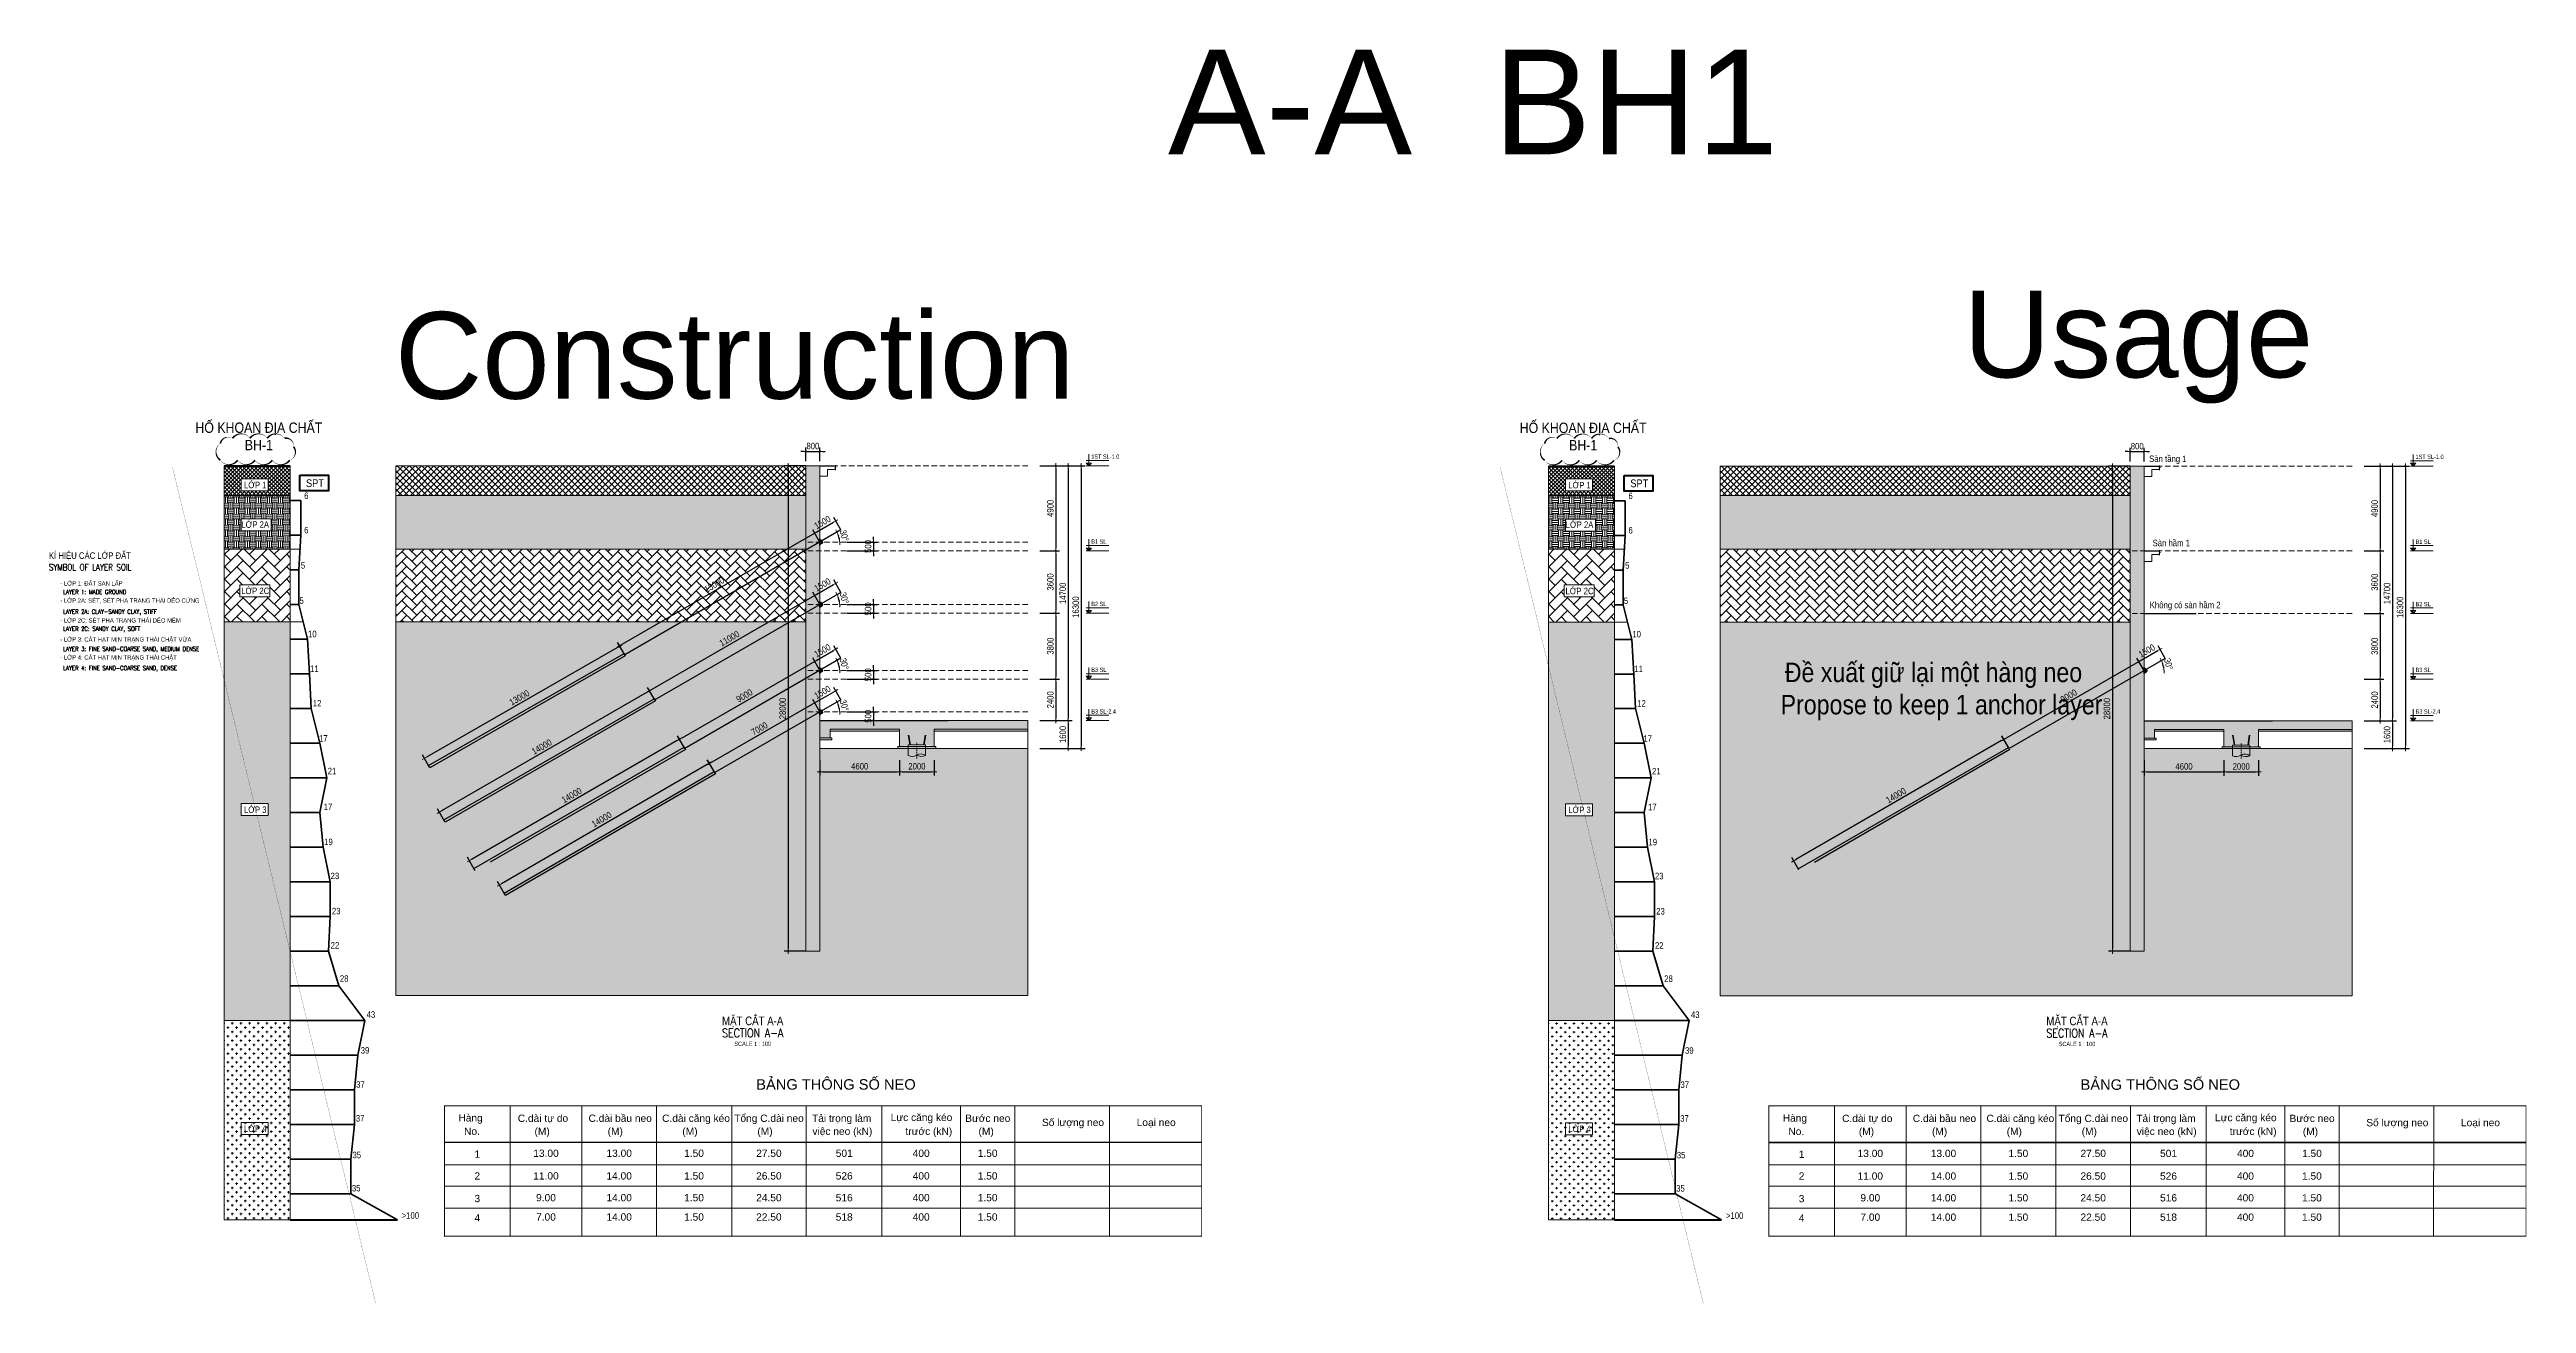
# Model space of a CAD drawing. Header units: millimetres. Extents: x -383953 to 676589, y -101685 to 196247.
# Drawn here: x -79503 to 63386, y 123795 to 196157 of the extents above; entities that cross this region are included whole.
import ezdxf
from ezdxf.enums import TextEntityAlignment as Align

# ---------------------------------------------------------------- set-up
doc = ezdxf.new("R2010")
doc.units = ezdxf.units.MM
doc.linetypes.add('CENTER2', pattern=[1.125, 0.75, -0.125, 0.125, -0.125])
doc.linetypes.add('HIDDEN', pattern=[9.525, 6.35, -3.175])
doc.layers.get('0').update_dxf_attribs({"lineweight": 20})
doc.layers.get('Defpoints').update_dxf_attribs({"color": 151, "lineweight": 9})
for name, color, linetype in [('ANCHOR_HEAD', 130, 'Continuous'), ('Concrete', 2, 'Continuous'), ('X-SEC-2$0$A-CON', 2, 'Continuous'), ('건축', 8, 'Continuous')]:
    doc.layers.add(name, color=color, linetype=linetype)
for name, color, linetype, lineweight in [('KC-TRUC', 5, 'CENTER2', 18), ('NDC_S_ANNO', 7, 'Continuous', 20), ('NDC_S_CONTINUOUS', 3, 'Continuous', 20), ('NDC_S_DIM', 1, 'Continuous', 15), ('NDC_S_ENG TEXT', 2, 'Continuous', 20), ('NDC_S_ENG TITLE', 3, 'Continuous', 20), ('NDC_S_FOUNDATION NAME', 7, 'Continuous', 20), ('NDC_S_HATCH MATERIAL', 8, 'Continuous', 13), ('NDC_S_LEVEL TEXT', 7, 'Continuous', 20), ('NDC_S_REBAR', 4, 'Continuous', 35), ('NDC_S_SLAB', 2, 'Continuous', 20), ('NDC_S_TEXT SYMBOL', 7, 'Continuous', 20), ('NDC_S_VN TEXT', 7, 'Continuous', 20), ('NDC_S_VN TITLE', 6, 'Continuous', 35)]:
    doc.layers.add(name, color=color, linetype=linetype, lineweight=lineweight)
doc.styles.add('ARIAL', font='arial.ttf', dxfattribs={"width": 0.8})
doc.styles.add('NDC_ANNO', font='', dxfattribs={"width": 0.8})
doc.styles.add('NDC_ARIAL', font='arial.ttf', dxfattribs={"width": 0.85})
doc.styles.add('NDC_EN TXT', font='romans.shx', dxfattribs={"width": 0.8})
doc.styles.add('NDC_VIE TXT', font='arial.ttf', dxfattribs={"width": 0.8})
doc.styles.get('NDC_ANNO').set_extended_font_data('Dotum')
doc.dimstyles.new('NDC_1-150', dxfattribs={"dimscale": 150, "dimtxt": 2.5, "dimasz": 1, "dimexe": 1.5, "dimexo": 0, "dimgap": 0.8, "dimtad": 1, "dimdec": 0, "dimdsep": 46, "dimtxsty": 'NDC_ARIAL', "dimblk": 'DIMMARK', "dimcen": 49999.938995, "dimdle": 1.5, "dimclrd": 1, "dimclre": 1, "dimclrt": 3, "dimadec": 0, "dimazin": 0, "dimtfac": 1, "dimtdec": 0, "dimtix": 1, "dimtmove": 2, "dimatfit": 3, "dimfxl": 1, "dimarcsym": 0})
pattern_1 = [(355, (173348.969, 430801.804), (0.60878286, 6.95841997), [5.08, -1.905]), (85, (173348.969, 430801.804), (-6.95841997, 0.60878286), [5.08, -1.905])]

msp = doc.modelspace()

# ---------------------------------------------------------------- texts
at = {"color": 1, "style": 'ARIAL'}
msp.add_text('A-A  BH1', height=6046.62, dxfattribs=at).set_placement((-14980, 190110))
at = {"color": 4, "style": 'ARIAL'}
for s, height, p in [('Usage', 5000, (30898, 177238.3)), ('Construction', 5000, (-59582, 176008.3)), ('BẢNG THÔNG SỐ NEO', 604.662, (-38733.8, 136133.6)), ('BẢNG THÔNG SỐ NEO', 604.662, (37662.8, 136124.8))]:
    msp.add_text(s, height=height, dxfattribs=at).set_placement(p)
at = {"color": 3, "style": 'ARIAL'}
for s, height, p in [('Hàng', 419.9, (-55915.3, 134296.5)), ('C.dài tự do', 419.904, (-52489.4, 134274.7)), ('C.dài bầu neo', 419.904, (-48408.9, 134274.7)), ('C.dài căng kéo', 419.904, (-44163.4, 134274.7)), ('Tổng C.dài neo', 419.904, (-40004.5, 134274.7)), ('Tải trọng làm', 419.904, (-35517.7, 134274.7)), ('Bước neo', 419.9, (-26680, 134274.7)), ('Số lượng neo', 419.904, (-22252.3, 134032.7)), ('Loại neo', 419.9, (-16788.2, 134032.7)), ('Hàng', 419.9, (20481.3, 134287.7)), ('C.dài tự do', 419.904, (23907.2, 134265.9)), ('C.dài bầu neo', 419.904, (27987.7, 134265.9)), ('C.dài căng kéo', 419.904, (32233.3, 134265.9)), ('Tổng C.dài neo', 419.904, (36392.1, 134265.9)), ('Tải trọng làm', 419.904, (40878.9, 134265.9)), ('Bước neo', 419.9, (49716.6, 134265.9)), ('Số lượng neo', 419.904, (54144.3, 134023.9)), ('Loại neo', 419.9, (59608.4, 134023.9)), ('  No.', 419.9, (-55915.3, 133523.7)), ('  (M)', 419.9, (-51850.6, 133523.7)), ('  (M)', 419.9, (-47632.4, 133523.7)), ('  (M)', 419.9, (-43323.1, 133523.7)), ('  (M)', 419.9, (-38995.3, 133523.7)), (' việc neo (kN)', 419.904, (-35656.9, 133523.7)), (' trước (kN)', 419.904, (-30290.4, 133523.8)), ('  (M)', 419.9, (-26238.1, 133523.7)), ('  No.', 419.9, (20481.3, 133514.9)), ('  (M)', 419.9, (24546, 133514.9)), ('  (M)', 419.9, (28764.2, 133514.9)), ('  (M)', 419.9, (33073.5, 133514.9)), ('  (M)', 419.9, (37401.3, 133514.9)), (' việc neo (kN)', 419.904, (40739.7, 133514.9)), (' trước (kN)', 419.904, (46106.2, 133515)), ('  (M)', 419.9, (50158.6, 133514.9))]:
    msp.add_text(s, height=height, dxfattribs=at).set_placement(p)
for s, height, p in [('Lực căng kéo', 419.904, (-29200.9, 134531.9)), ('Lực căng kéo', 419.904, (47195.7, 134523.1)), ('1', 419.9, (-54825.2, 132413.2)), ('13.00', 419.9, (-50862.3, 132463.5)), ('13.00', 419.9, (-46641.1, 132463.5)), ('1.50', 419.9, (-42322.4, 132463.4)), ('27.50', 419.9, (-38003.6, 132463.4)), ('501', 419.9, (-33658.4, 132463.4)), ('400', 419.9, (-29219.6, 132463.4)), ('1.50', 419.9, (-25385.3, 132463.4)), ('1', 419.9, (21571.4, 132404.4)), ('13.00', 419.9, (25534.3, 132454.7)), ('13.00', 419.9, (29755.5, 132454.7)), ('1.50', 419.9, (34074.2, 132454.6)), ('27.50', 419.9, (38393, 132454.6)), ('501', 419.9, (42738.2, 132454.6)), ('400', 419.9, (47177, 132454.6)), ('1.50', 419.9, (51011.4, 132454.6)), ('3', 419.9, (-54826.9, 129851.6)), ('2', 419.9, (-54825.2, 131157.5)), ('11.00', 419.9, (-50863.9, 131157.6)), ('9.00', 419.9, (-50863.9, 129901.9)), ('14.00', 419.9, (-46642.7, 131157.6)), ('14.00', 419.9, (-46642.7, 129901.9)), ('1.50', 419.9, (-42324, 131157.5)), ('1.50', 419.9, (-42324, 129901.8)), ('26.50', 419.9, (-38005.3, 131157.5)), ('24.50', 419.9, (-38005.3, 129901.8)), ('526', 419.9, (-33660.1, 131157.5)), ('516', 419.9, (-33660.1, 129901.8)), ('400', 419.9, (-29221.2, 131157.5)), ('400', 419.9, (-29221.2, 129901.8)), ('1.50', 419.9, (-25386.9, 131157.5)), ('1.50', 419.9, (-25386.9, 129901.8)), ('3', 419.9, (21569.8, 129842.8)), ('2', 419.9, (21571.4, 131148.7)), ('11.00', 419.9, (25532.7, 131148.8)), ('9.00', 419.9, (25532.7, 129893.1)), ('14.00', 419.9, (29753.9, 131148.8)), ('14.00', 419.9, (29753.9, 129893.1)), ('1.50', 419.9, (34072.6, 131148.7)), ('1.50', 419.9, (34072.6, 129893)), ('26.50', 419.9, (38391.3, 131148.7)), ('24.50', 419.9, (38391.4, 129893)), ('526', 419.9, (42736.6, 131148.7)), ('516', 419.9, (42736.6, 129893)), ('400', 419.9, (47175.4, 131148.7)), ('400', 419.9, (47175.4, 129893)), ('1.50', 419.9, (51009.7, 131148.7)), ('1.50', 419.9, (51009.7, 129893)), ('4', 419.9, (-54826.9, 128735.7)), ('7.00', 419.9, (-50863.9, 128786)), ('14.00', 419.9, (-46642.7, 128786)), ('1.50', 419.9, (-42324, 128785.9)), ('22.50', 419.9, (-38005.3, 128785.9)), ('518', 419.9, (-33660.1, 128785.9)), ('400', 419.9, (-29221.2, 128785.9)), ('1.50', 419.9, (-25386.9, 128785.9)), ('4', 419.9, (21569.8, 128726.9)), ('7.00', 419.9, (25532.7, 128777.2)), ('14.00', 419.9, (29753.9, 128777.2)), ('1.50', 419.9, (34072.6, 128777.1)), ('22.50', 419.9, (38391.4, 128777.1)), ('518', 419.9, (42736.6, 128777.1)), ('400', 419.9, (47175.4, 128777.1)), ('1.50', 419.9, (51009.7, 128777.1))]:
    msp.add_text(s, height=height, dxfattribs=at).set_placement(p, align=Align.MIDDLE_CENTER)
at = {"layer": 'NDC_S_FOUNDATION NAME', "style": 'NDC_ARIAL', "width": 0.85}
for p in [(-64190.1, 171131), (12206.5, 171122.2)]:
    msp.add_text('SPT', height=450, dxfattribs=at).set_placement(p, align=Align.MIDDLE)
at = {"layer": 'NDC_S_LEVEL TEXT', "style": 'NDC_ARIAL', "width": 0.85}
for s, p in [('6', (-64690.9, 170409.6)), ('6', (11705.7, 170400.8)), ('6', (-64690.9, 168422.5)), ('6', (11705.7, 168413.7)), ('5', (-64879.9, 166387.4)), ('5', (11516.8, 166378.6)), ('5', (-64958.9, 164353)), ('5', (11437.7, 164344.2)), ('10', (-64343.6, 162430.1)), ('10', (12053, 162421.3)), ('11', (-64230.9, 160423.5)), ('11', (12165.7, 160414.7)), ('12', (-64064.7, 158435.3)), ('12', (12331.9, 158426.5)), ('17', (-63707, 156403.9)), ('17', (12689.6, 156395.1)), ('21', (-63208, 154522.1)), ('21', (13188.7, 154513.3)), ('17', (-63440, 152455.4)), ('17', (12956.6, 152446.7)), ('19', (-63412, 150430.9)), ('19', (12984.6, 150422.2)), ('23', (-63039.4, 148469.9)), ('23', (13357.2, 148461.1)), ('23', (-62967.3, 146437.5)), ('23', (13429.4, 146428.7)), ('22', (-63036.9, 144464.6)), ('22', (13359.7, 144455.8)), ('28', (-62504.4, 142546.4)), ('28', (13892.2, 142537.6)), ('43', (-60961.8, 140471.9)), ('43', (15434.8, 140463.1)), ('39', (-61303.1, 138403.3)), ('39', (15093.5, 138394.6)), ('37', (-61568.2, 136431.6)), ('37', (14828.4, 136422.8)), ('37', (-61584.4, 134484.5)), ('37', (14812.2, 134475.7)), ('35', (-61778.5, 132364.3)), ('35', (14618.1, 132355.5)), ('35', (-61811.8, 130448.7)), ('35', (14584.8, 130439.9)), ('>100', (-58686.2, 128875)), ('>100', (17710.5, 128866.2))]:
    msp.add_text(s, height=375, dxfattribs=at).set_placement(p, align=Align.MIDDLE)
at = {"layer": 'NDC_S_VN TEXT'}
for s, height, style, width, p in [('Sàn tầng 1', 375, 'NDC_ARIAL', 0.85, (41620, 172540, 0)), ('KÍ HIỆU CÁC LỚP ĐẤT', 375, 'NDC_ARIAL', 0.85, (-79539.4, 166951.6)), ('Sàn hầm 1', 375, 'NDC_ARIAL', 0.85, (41820, 167680, 0)), ('SYMBOL OF LAYER SOIL', 375, 'NDC_EN TXT', 0.8, (-79539.4, 166279.5)), ('- LỚP 1: ĐẤT SAN LẤP', 250, 'NDC_ARIAL', 0.85, (-78884.7, 165347)), ('- LỚP 2A: SÉT, SÉT PHA TRẠNG THÁI DẺO CỨNG', 250, 'NDC_ARIAL', 0.85, (-78884.7, 164357.9)), ('LAYER 1: MADE GROUND', 250, 'NDC_EN TXT', 0.8, (-78715.8, 164856.1)), ('Không có sàn hầm 2', 375, 'NDC_ARIAL', 0.85, (41656.6, 164101.2, 0)), ('- LỚP 2C: SÉT PHA TRẠNG THÁI DẺO MỀM', 250, 'NDC_ARIAL', 0.85, (-78884.7, 163213.6)), ('LAYER 2A: CLAY-SANDY CLAY, STIFF', 250, 'NDC_EN TXT', 0.8, (-78715.8, 163722.3)), ('- LỚP 3: CÁT HẠT MỊN TRẠNG THÁI CHẶT VỪA', 250, 'NDC_ARIAL', 0.85, (-78884.7, 162114.2)), ('LAYER 2C: SANDY CLAY, SOFT', 250, 'NDC_EN TXT', 0.8, (-78715.8, 162728.3)), ('LAYER 3: FINE SAND-COARSE SAND, MEDIUM DENSE', 250, 'NDC_EN TXT', 0.8, (-78715.8, 161571.7)), ('- LỚP 4: CÁT HẠT MỊN TRẠNG THÁI CHẶT ', 250, 'NDC_ARIAL', 0.85, (-78884.7, 161076.9)), ('LAYER 4: FINE SAND-COARSE SAND, DENSE', 250, 'NDC_EN TXT', 0.8, (-78715.8, 160463.1)), ('Đề xuất giữ lại một hàng neo', 1125, 'NDC_ARIAL', 0.85, (20600, 160215)), ('Propose to keep 1 anchor layer', 1125, 'NDC_ARIAL', 0.85, (20360, 158355))]:
    msp.add_text(s, height=height, dxfattribs=dict(at, style=style, width=width)).set_placement(p, align=Align.MIDDLE_LEFT)
at = {"layer": 'NDC_S_VN TITLE', "style": 'NDC_ARIAL', "width": 0.85}
for s, height, p in [('HỐ KHOAN ĐỊA CHẤT', 600, (-67427.4, 174359.3)), ('HỐ KHOAN ĐỊA CHẤT', 600, (8969.2, 174350.5)), ('BH-1', 600, (-67427.4, 173330.1)), ('BH-1', 600, (8969.2, 173321.3)), ('LỚP 1', 375, (-67636.6, 171074.2)), ('LỚP 1', 375, (8760.1, 171065.4)), ('LỚP 2A', 375, (-67636.6, 168789)), ('LỚP 2A', 375, (8760.1, 168780.2)), ('LỚP 2C', 375, (-67636.6, 164964.8)), ('LỚP 2C', 375, (8760.1, 164956)), ('LỚP 3', 375, (-67636.6, 152336.1)), ('LỚP 3', 375, (8760.1, 152327.3)), ('LỚP 4', 375, (-67636.6, 133927.6)), ('LỚP 4', 375, (8760.1, 133918.8))]:
    msp.add_text(s, height=height, dxfattribs=at).set_placement(p, align=Align.MIDDLE)

# ---------------------------------------------------------------- blocks, each defined once
blk = doc.blocks.new('DIMMARK')
at = {"layer": 'NDC_S_DIM', "color": 1}
blk.add_line((-1.5, 0), (1, 0), dxfattribs=at)
at = {"layer": 'NDC_S_DIM', "color": 2, "const_width": 0.1}
blk.add_lwpolyline([(-0.42, -0.42), (0.42, 0.42)], dxfattribs=at)
blk = doc.blocks.new('*D322')
at = {"layer": 'Defpoints', "color": 0, "transparency": 16777216}
for p in [(-22374, 167229), (-22374, 163629), (-21456, 163629, 0)]:
    blk.add_point(p, dxfattribs=at)
at = {"layer": 'NDC_S_CONTINUOUS', "color": 1, "lineweight": -2, "transparency": 16777216}
for p, q in [((-22374, 167229, 0), (-21231, 167229, 0)), ((-21456, 167079, 0), (-21456, 163779, 0)), ((-22374, 163629, 0), (-21231, 163629, 0))]:
    blk.add_line(p, q, dxfattribs=at)
at = {"layer": 'NDC_S_CONTINUOUS', "color": 1, "lineweight": -2, "transparency": 16777216, "xscale": 150, "yscale": 150, "zscale": 150}
for p, rotation in [((-21456, 167229, 0), 90), ((-21456, 163629, 0), 270)]:
    blk.add_blockref('DIMMARK', p, dxfattribs=dict(at, rotation=rotation))
at = {"layer": 'NDC_S_CONTINUOUS', "color": 3, "transparency": 16777216, "insert": (-21767, 165429, 0), "char_height": 375, "attachment_point": 5, "rotation": 90, "style": 'NDC_ARIAL'}
blk.add_mtext('3600', dxfattribs=at)
blk = doc.blocks.new('*D323')
at = {"layer": 'Defpoints', "color": 0, "transparency": 16777216}
for p in [(-22374, 163629), (-22374, 159829), (-21456, 159829, 0)]:
    blk.add_point(p, dxfattribs=at)
at = {"layer": 'NDC_S_CONTINUOUS', "color": 1, "lineweight": -2, "transparency": 16777216}
for p, q in [((-22374, 163629, 0), (-21231, 163629, 0)), ((-21456, 163479, 0), (-21456, 159979, 0)), ((-22374, 159829, 0), (-21231, 159829, 0))]:
    blk.add_line(p, q, dxfattribs=at)
at = {"layer": 'NDC_S_CONTINUOUS', "color": 1, "lineweight": -2, "transparency": 16777216, "xscale": 150, "yscale": 150, "zscale": 150}
for p, rotation in [((-21456, 163629, 0), 90), ((-21456, 159829, 0), 270)]:
    blk.add_blockref('DIMMARK', p, dxfattribs=dict(at, rotation=rotation))
at = {"layer": 'NDC_S_CONTINUOUS', "color": 3, "transparency": 16777216, "insert": (-21767, 161729, 0), "char_height": 375, "attachment_point": 5, "rotation": 90, "style": 'NDC_ARIAL'}
blk.add_mtext('3800', dxfattribs=at)
blk = doc.blocks.new('*D324')
at = {"layer": 'Defpoints', "color": 0, "transparency": 16777216}
for p in [(-33513, 167729, 0), (-33513, 167229, 0), (-31971, 167229)]:
    blk.add_point(p, dxfattribs=at)
at = {"layer": 'NDC_S_ENG TEXT', "color": 1, "lineweight": -2, "transparency": 16777216}
for p, q in [((-33513, 167729), (-31746, 167729)), ((-33513, 167229), (-31746, 167229)), ((-31971, 167879), (-31971, 168029)), ((-31971, 167729), (-31971, 167229)), ((-31971, 167079), (-31971, 166929))]:
    blk.add_line(p, q, dxfattribs=at)
at = {"layer": 'NDC_S_ENG TEXT', "color": 1, "lineweight": -2, "transparency": 16777216, "xscale": 150, "yscale": 150, "zscale": 150}
for p, rotation in [((-31971, 167729), 270), ((-31971, 167229), 90)]:
    blk.add_blockref('DIMMARK', p, dxfattribs=dict(at, rotation=rotation))
at = {"layer": 'NDC_S_ENG TEXT', "color": 3, "transparency": 16777216, "insert": (-32282, 167479), "char_height": 375, "attachment_point": 5, "rotation": 90, "style": 'NDC_ARIAL'}
blk.add_mtext('500', dxfattribs=at)
blk = doc.blocks.new('*D325')
at = {"layer": 'Defpoints', "color": 0, "transparency": 16777216}
for p in [(-33513, 164129, 0), (-33513, 163629, 0), (-31971, 163629)]:
    blk.add_point(p, dxfattribs=at)
at = {"layer": 'NDC_S_ENG TEXT', "color": 1, "lineweight": -2, "transparency": 16777216}
for p, q in [((-31971, 164279), (-31971, 164429)), ((-33513, 164129), (-31746, 164129)), ((-33513, 163629), (-31746, 163629)), ((-31971, 164129), (-31971, 163629)), ((-31971, 163479), (-31971, 163329))]:
    blk.add_line(p, q, dxfattribs=at)
at = {"layer": 'NDC_S_ENG TEXT', "color": 1, "lineweight": -2, "transparency": 16777216, "xscale": 150, "yscale": 150, "zscale": 150}
for p, rotation in [((-31971, 164129), 270), ((-31971, 163629), 90)]:
    blk.add_blockref('DIMMARK', p, dxfattribs=dict(at, rotation=rotation))
at = {"layer": 'NDC_S_ENG TEXT', "color": 3, "transparency": 16777216, "insert": (-32282, 163879), "char_height": 375, "attachment_point": 5, "rotation": 90, "style": 'NDC_ARIAL'}
blk.add_mtext('500', dxfattribs=at)
blk = doc.blocks.new('ANCHOR_HEAD2')
at = {"layer": 'ANCHOR_HEAD'}
for p, q in [((-96, 260), (-334, -81)), ((-84, 260), (-326, -86)), ((-24, -143), (-265, 1)), ((-259, 10), (-24, -133)), ((-24, 89), (-146, 170)), ((-141, 179), (-24, 99)), ((-14, 260), (-96, 260)), ((-24, -260), (-24, 260)), ((-14, -260), (-14, 260)), ((-24, -260), (-334, -81)), ((-24, -260), (-14, -260))]:
    blk.add_line(p, q, dxfattribs=at)
blk.add_lwpolyline([(-14, 350), (0, 350), (0, -350), (-14, -350)], close=True, dxfattribs=at)
blk = doc.blocks.new('*D326')
at = {"layer": 'Defpoints', "color": 0, "transparency": 16777216}
for p in [(-35066, 167729), (-46625, 161749), (-46324, 161229)]:
    blk.add_point(p, dxfattribs=at)
at = {"layer": 'NDC_S_CONTINUOUS', "color": 1, "lineweight": -2, "transparency": 16777216}
for p, q in [((-35496, 168174), (-46495, 161824)), ((-35066, 167729), (-35479, 168444)), ((-46324, 161229), (-46737, 161944))]:
    blk.add_line(p, q, dxfattribs=at)
at = {"layer": 'NDC_S_CONTINUOUS', "color": 1, "lineweight": -2, "transparency": 16777216, "xscale": 150, "yscale": 150, "zscale": 150}
for p, rotation in [((-35366, 168249), 29.99999999999574), ((-46625, 161749), 209.9999999999957)]:
    blk.add_blockref('DIMMARK', p, dxfattribs=dict(at, rotation=rotation))
at = {"layer": 'NDC_S_CONTINUOUS', "color": 3, "transparency": 16777216, "insert": (-41151, 165268), "char_height": 375, "attachment_point": 5, "rotation": 30, "style": 'NDC_ARIAL'}
blk.add_mtext('13000', dxfattribs=at)
blk = doc.blocks.new('*D327')
at = {"layer": 'Defpoints', "color": 0, "transparency": 16777216}
for p in [(-34151, 168951), (-35066, 167729), (-33850, 168431)]:
    blk.add_point(p, dxfattribs=at)
at = {"layer": 'NDC_S_CONTINUOUS', "color": 1, "lineweight": -2, "transparency": 16777216}
for p, q in [((-35236, 168324), (-34280, 168876)), ((-33850, 168431), (-34263, 169145)), ((-35066, 167729), (-35479, 168444))]:
    blk.add_line(p, q, dxfattribs=at)
at = {"layer": 'NDC_S_CONTINUOUS', "color": 1, "lineweight": -2, "transparency": 16777216, "xscale": 150, "yscale": 150, "zscale": 150}
for p, rotation in [((-34151, 168951), 29.99999999999226), ((-35366, 168249), 209.9999999999923)]:
    blk.add_blockref('DIMMARK', p, dxfattribs=dict(at, rotation=rotation))
at = {"layer": 'NDC_S_CONTINUOUS', "color": 3, "transparency": 16777216, "insert": (-34914, 168869), "char_height": 375, "attachment_point": 5, "rotation": 30, "style": 'NDC_ARIAL'}
blk.add_mtext('1500', dxfattribs=at)
blk = doc.blocks.new('*D328')
at = {"layer": 'Defpoints', "color": 0, "transparency": 16777216}
for p in [(-35066, 167729), (-33941, 167927), (-33850, 168431), (-32019, 167729), (-46324, 161229)]:
    blk.add_point(p, dxfattribs=at)
at = {"layer": 'NDC_S_CONTINUOUS', "color": 1, "lineweight": -2, "transparency": 16777216}
blk.add_arc((-35066, 167729), 1142, 7.53115, 22.46885, dxfattribs=at)
at = {"layer": 'NDC_S_CONTINUOUS', "color": 1, "lineweight": -2, "transparency": 16777216, "xscale": 150, "yscale": 150, "zscale": 150}
for p, rotation in [((-34077, 168300), 116.2344230445611), ((-33924, 167729), 273.7655769554316)]:
    blk.add_blockref('DIMMARK', p, dxfattribs=dict(at, rotation=rotation))
at = {"layer": 'NDC_S_CONTINUOUS', "color": 3, "transparency": 16777216, "insert": (-33662, 168105), "char_height": 375, "attachment_point": 5, "rotation": 285, "style": 'NDC_ARIAL'}
blk.add_mtext('30°', dxfattribs=at)
blk = doc.blocks.new('*D343')
at = {"layer": 'Defpoints', "color": 0, "transparency": 16777216}
for p in [(-46324, 161229), (-57883, 155252), (-57604, 154766)]:
    blk.add_point(p, dxfattribs=at)
at = {"layer": 'NDC_S_CONTINUOUS', "color": 1, "lineweight": -2, "transparency": 16777216}
for p, q in [((-46733, 161640), (-57753, 155327)), ((-46324, 161229), (-46715, 161910)), ((-57604, 154766), (-57995, 155448))]:
    blk.add_line(p, q, dxfattribs=at)
at = {"layer": 'NDC_S_CONTINUOUS', "color": 1, "lineweight": -2, "transparency": 16777216, "xscale": 150, "yscale": 150, "zscale": 150}
for p, rotation in [((-46603, 161715), 29.8093766951466), ((-57883, 155252), 209.8093766951466)]:
    blk.add_blockref('DIMMARK', p, dxfattribs=dict(at, rotation=rotation))
at = {"layer": 'NDC_S_CONTINUOUS', "color": 3, "transparency": 16777216, "insert": (-52398, 158754), "char_height": 375, "attachment_point": 5, "rotation": 29.80938, "style": 'NDC_ARIAL'}
blk.add_mtext('13000', dxfattribs=at)
blk = doc.blocks.new('*D344')
at = {"layer": 'Defpoints', "color": 0, "transparency": 16777216}
for p in [(-35066, 164129), (-44893, 159149), (-44592, 158629)]:
    blk.add_point(p, dxfattribs=at)
at = {"layer": 'NDC_S_CONTINUOUS', "color": 1, "lineweight": -2, "transparency": 16777216}
for p, q in [((-35496, 164574), (-44763, 159224)), ((-35066, 164129), (-35479, 164844)), ((-44592, 158629), (-45005, 159344))]:
    blk.add_line(p, q, dxfattribs=at)
at = {"layer": 'NDC_S_CONTINUOUS', "color": 1, "lineweight": -2, "transparency": 16777216, "xscale": 150, "yscale": 150, "zscale": 150}
for p, rotation in [((-35366, 164649), 29.99999999999733), ((-44893, 159149), 209.9999999999973)]:
    blk.add_blockref('DIMMARK', p, dxfattribs=dict(at, rotation=rotation))
at = {"layer": 'NDC_S_CONTINUOUS', "color": 3, "transparency": 16777216, "insert": (-40285, 162168), "char_height": 375, "attachment_point": 5, "rotation": 30, "style": 'NDC_ARIAL'}
blk.add_mtext('11000', dxfattribs=at)
blk = doc.blocks.new('*D329')
at = {"layer": 'Defpoints', "color": 0, "transparency": 16777216}
for p in [(-34151, 165351), (-33850, 164831), (-35066, 164129)]:
    blk.add_point(p, dxfattribs=at)
at = {"layer": 'NDC_S_CONTINUOUS', "color": 1, "lineweight": -2, "transparency": 16777216}
for p, q in [((-35066, 164129), (-35479, 164844)), ((-35236, 164724), (-34280, 165276)), ((-33850, 164831), (-34263, 165545))]:
    blk.add_line(p, q, dxfattribs=at)
at = {"layer": 'NDC_S_CONTINUOUS', "color": 1, "lineweight": -2, "transparency": 16777216, "xscale": 150, "yscale": 150, "zscale": 150}
for p, rotation in [((-35366, 164649), 209.9999999999922), ((-34151, 165351), 29.99999999999226)]:
    blk.add_blockref('DIMMARK', p, dxfattribs=dict(at, rotation=rotation))
at = {"layer": 'NDC_S_CONTINUOUS', "color": 3, "transparency": 16777216, "insert": (-34914, 165269), "char_height": 375, "attachment_point": 5, "rotation": 30, "style": 'NDC_ARIAL'}
blk.add_mtext('1500', dxfattribs=at)
blk = doc.blocks.new('*D330')
at = {"layer": 'Defpoints', "color": 0, "transparency": 16777216}
for p in [(-33941, 164327), (-33850, 164831), (-35066, 164129), (-32019, 164129), (-44592, 158629)]:
    blk.add_point(p, dxfattribs=at)
at = {"layer": 'NDC_S_CONTINUOUS', "color": 1, "lineweight": -2, "transparency": 16777216}
blk.add_arc((-35066, 164129), 1142, 7.53115, 22.46885, dxfattribs=at)
at = {"layer": 'NDC_S_CONTINUOUS', "color": 1, "lineweight": -2, "transparency": 16777216, "xscale": 150, "yscale": 150, "zscale": 150}
for p, rotation in [((-34077, 164700), 116.234423044561), ((-33924, 164129), 273.7655769554323)]:
    blk.add_blockref('DIMMARK', p, dxfattribs=dict(at, rotation=rotation))
at = {"layer": 'NDC_S_CONTINUOUS', "color": 3, "transparency": 16777216, "insert": (-33662, 164505), "char_height": 375, "attachment_point": 5, "rotation": 285, "style": 'NDC_ARIAL'}
blk.add_mtext('30°', dxfattribs=at)
blk = doc.blocks.new('*D345')
at = {"layer": 'Defpoints', "color": 0, "transparency": 16777216}
for p in [(-44592, 158629), (-57017, 152149), (-56718, 151632)]:
    blk.add_point(p, dxfattribs=at)
at = {"layer": 'NDC_S_CONTINUOUS', "color": 1, "lineweight": -2, "transparency": 16777216}
for p, q in [((-45021, 159071), (-56887, 152224)), ((-44592, 158629), (-45003, 159341)), ((-56718, 151632), (-57129, 152344))]:
    blk.add_line(p, q, dxfattribs=at)
at = {"layer": 'NDC_S_CONTINUOUS', "color": 1, "lineweight": -2, "transparency": 16777216, "xscale": 150, "yscale": 150, "zscale": 150}
for p, rotation in [((-44891, 159146), 29.98566585290149), ((-57017, 152149), 209.9856658529015)]:
    blk.add_blockref('DIMMARK', p, dxfattribs=dict(at, rotation=rotation))
at = {"layer": 'NDC_S_CONTINUOUS', "color": 3, "transparency": 16777216, "insert": (-51110, 155917), "char_height": 375, "attachment_point": 5, "rotation": 29.98567, "style": 'NDC_ARIAL'}
blk.add_mtext('14000', dxfattribs=at)
blk = doc.blocks.new('*D346')
at = {"layer": 'Defpoints', "color": 0, "transparency": 16777216}
for p in [(-35066, 160329), (-43161, 156349), (-42860, 155829)]:
    blk.add_point(p, dxfattribs=at)
at = {"layer": 'NDC_S_CONTINUOUS', "color": 1, "lineweight": -2, "transparency": 16777216}
for p, q in [((-35496, 160774), (-43031, 156424)), ((-35066, 160329), (-35479, 161044)), ((-42860, 155829), (-43273, 156544))]:
    blk.add_line(p, q, dxfattribs=at)
at = {"layer": 'NDC_S_CONTINUOUS', "color": 1, "lineweight": -2, "transparency": 16777216, "xscale": 150, "yscale": 150, "zscale": 150}
for p, rotation in [((-35366, 160849), 29.99999999999286), ((-43161, 156349), 209.9999999999929)]:
    blk.add_blockref('DIMMARK', p, dxfattribs=dict(at, rotation=rotation))
at = {"layer": 'NDC_S_CONTINUOUS', "color": 3, "transparency": 16777216, "insert": (-39419, 158868), "char_height": 375, "attachment_point": 5, "rotation": 30, "style": 'NDC_ARIAL'}
blk.add_mtext('9000', dxfattribs=at)
blk = doc.blocks.new('*D331')
at = {"layer": 'Defpoints', "color": 0, "transparency": 16777216}
for p in [(-34151, 161551), (-35066, 160329), (-33850, 161031)]:
    blk.add_point(p, dxfattribs=at)
at = {"layer": 'NDC_S_CONTINUOUS', "color": 1, "lineweight": -2, "transparency": 16777216}
for p, q in [((-35236, 160924), (-34280, 161476)), ((-33850, 161031), (-34263, 161745)), ((-35066, 160329), (-35479, 161044))]:
    blk.add_line(p, q, dxfattribs=at)
at = {"layer": 'NDC_S_CONTINUOUS', "color": 1, "lineweight": -2, "transparency": 16777216, "xscale": 150, "yscale": 150, "zscale": 150}
for p, rotation in [((-34151, 161551), 29.99999999999226), ((-35366, 160849), 209.9999999999923)]:
    blk.add_blockref('DIMMARK', p, dxfattribs=dict(at, rotation=rotation))
at = {"layer": 'NDC_S_CONTINUOUS', "color": 3, "transparency": 16777216, "insert": (-34914, 161469), "char_height": 375, "attachment_point": 5, "rotation": 30, "style": 'NDC_ARIAL'}
blk.add_mtext('1500', dxfattribs=at)
blk = doc.blocks.new('*D332')
at = {"layer": 'Defpoints', "color": 0, "transparency": 16777216}
for p in [(-35066, 160329), (-33941, 160527), (-33850, 161031), (-29619, 160329), (-42860, 155829)]:
    blk.add_point(p, dxfattribs=at)
at = {"layer": 'NDC_S_CONTINUOUS', "color": 1, "lineweight": -2, "transparency": 16777216}
blk.add_arc((-35066, 160329), 1142, 7.53115, 22.46885, dxfattribs=at)
at = {"layer": 'NDC_S_CONTINUOUS', "color": 1, "lineweight": -2, "transparency": 16777216, "xscale": 150, "yscale": 150, "zscale": 150}
for p, rotation in [((-34077, 160900), 116.2344230445628), ((-33924, 160329), 273.7655769554299)]:
    blk.add_blockref('DIMMARK', p, dxfattribs=dict(at, rotation=rotation))
at = {"layer": 'NDC_S_CONTINUOUS', "color": 3, "transparency": 16777216, "insert": (-33662, 160705), "char_height": 375, "attachment_point": 5, "rotation": 285, "style": 'NDC_ARIAL'}
blk.add_mtext('30°', dxfattribs=at)
blk = doc.blocks.new('*D347')
at = {"layer": 'Defpoints', "color": 0, "transparency": 16777216}
for p in [(-42860, 155829), (-55284, 149347), (-54979, 148819)]:
    blk.add_point(p, dxfattribs=at)
at = {"layer": 'NDC_S_CONTINUOUS', "color": 1, "lineweight": -2, "transparency": 16777216}
for p, q in [((-43296, 156282), (-55155, 149422)), ((-42860, 155829), (-43278, 156551)), ((-54979, 148819), (-55397, 149542))]:
    blk.add_line(p, q, dxfattribs=at)
at = {"layer": 'NDC_S_CONTINUOUS', "color": 1, "lineweight": -2, "transparency": 16777216, "xscale": 150, "yscale": 150, "zscale": 150}
for p, rotation in [((-43166, 156357), 30.04598352266086), ((-55284, 149347), 210.0459835226608)]:
    blk.add_blockref('DIMMARK', p, dxfattribs=dict(at, rotation=rotation))
at = {"layer": 'NDC_S_CONTINUOUS', "color": 3, "transparency": 16777216, "insert": (-49381, 153121), "char_height": 375, "attachment_point": 5, "rotation": 30.04598, "style": 'NDC_ARIAL'}
blk.add_mtext('14000', dxfattribs=at)
blk = doc.blocks.new('kata_block_CT')
at = {"layer": 'NDC_S_ANNO'}
blk.add_hatch(color=3, dxfattribs=at).paths.add_polyline_path([(0, 1.6), (-1.6, 1.6), (0, 0)])
at = {"layer": 'NDC_S_ANNO', "ltscale": 50}
h = blk.add_hatch(dxfattribs=at)
h.set_pattern_fill('ANSI31', color=256, scale=1.406, style=0)
h.paths.add_polyline_path([(0, 1.6), (0, 0), (1.6, 1.6)])
for p, q in [((-1.6, 3.1), (11.5, 3.1)), ((11.6, 0), (-1.6, 0))]:
    blk.add_line(p, q, dxfattribs=at)
at = {"layer": 'NDC_S_ANNO', "color": 8, "ltscale": 50}
blk.add_lwpolyline([(0, 0), (-1.6, 1.6), (0, 1.6)], dxfattribs=at)
at = {"layer": 'NDC_S_ANNO', "ltscale": 50}
for points in [[(0, 0), (-1.6, 1.6), (0, 1.6)], [(0, 6.7), (0, 0)], [(0, 0), (1.6, 1.6), (0, 1.6)]]:
    blk.add_lwpolyline(points, dxfattribs=at)
at = {"layer": 'NDC_S_TEXT SYMBOL', "color": 3, "style": 'NDC_ANNO', "width": 0.8}
blk.add_attdef('CT', (1.4, 4.1), '', height=2.5, dxfattribs=at)
blk = doc.blocks.new('Drawing name_symbol')
at = {"layer": 'NDC_S_ENG TITLE', "style": 'NDC_EN TXT', "width": 0.8}
blk.add_attdef('SECTDET1', text='', height=5, dxfattribs=at).set_placement((0, 1), align=Align.CENTER)
at = {"layer": 'NDC_S_TEXT SYMBOL', "lineweight": 25, "style": 'NDC_ANNO', "width": 0.8}
blk.add_attdef('SSCALE', text='', height=2.5, dxfattribs=at).set_placement((0, -4), align=Align.CENTER)
at = {"layer": 'NDC_S_VN TITLE', "style": 'NDC_VIE TXT', "width": 0.8}
blk.add_attdef('SECTDET2', text='', height=5, dxfattribs=at).set_placement((0, 8), align=Align.CENTER)
blk = doc.blocks.new('*D333')
at = {"layer": 'Defpoints', "color": 0, "transparency": 16777216}
for p in [(-22374, 172129), (-22374, 167229), (-21456, 167229)]:
    blk.add_point(p, dxfattribs=at)
at = {"layer": 'NDC_S_CONTINUOUS', "color": 1, "lineweight": -2, "transparency": 16777216}
for p, q in [((-22374, 172129), (-21231, 172129)), ((-21456, 171979), (-21456, 167379)), ((-22374, 167229), (-21231, 167229))]:
    blk.add_line(p, q, dxfattribs=at)
at = {"layer": 'NDC_S_CONTINUOUS', "color": 1, "lineweight": -2, "transparency": 16777216, "xscale": 150, "yscale": 150, "zscale": 150}
for p, rotation in [((-21456, 172129), 90), ((-21456, 167229), 270)]:
    blk.add_blockref('DIMMARK', p, dxfattribs=dict(at, rotation=rotation))
at = {"layer": 'NDC_S_CONTINUOUS', "color": 3, "transparency": 16777216, "insert": (-21767, 169679), "char_height": 375, "attachment_point": 5, "rotation": 90, "style": 'NDC_ARIAL'}
blk.add_mtext('4900', dxfattribs=at)
blk = doc.blocks.new('*D334')
at = {"layer": 'Defpoints', "color": 0, "transparency": 16777216}
for p in [(-22374, 172129), (-22374, 157429), (-20740, 157429)]:
    blk.add_point(p, dxfattribs=at)
at = {"layer": 'NDC_S_CONTINUOUS', "color": 1, "lineweight": -2, "transparency": 16777216}
for p, q in [((-22374, 172129), (-20515, 172129)), ((-20740, 171979), (-20740, 157579)), ((-22374, 157429), (-20515, 157429))]:
    blk.add_line(p, q, dxfattribs=at)
at = {"layer": 'NDC_S_CONTINUOUS', "color": 1, "lineweight": -2, "transparency": 16777216, "xscale": 150, "yscale": 150, "zscale": 150}
for p, rotation in [((-20740, 172129), 90), ((-20740, 157429), 270)]:
    blk.add_blockref('DIMMARK', p, dxfattribs=dict(at, rotation=rotation))
at = {"layer": 'NDC_S_CONTINUOUS', "color": 3, "transparency": 16777216, "insert": (-21051, 164779), "char_height": 375, "attachment_point": 5, "rotation": 90, "style": 'NDC_ARIAL'}
blk.add_mtext('14700', dxfattribs=at)
blk = doc.blocks.new('*D348')
at = {"layer": 'Defpoints', "color": 0, "transparency": 16777216}
for p in [(-35866, 172129), (-36899, 144129), (-35866, 144129)]:
    blk.add_point(p, dxfattribs=at)
at = {"layer": 'NDC_S_CONTINUOUS', "color": 1, "lineweight": -2, "transparency": 16777216}
for p, q in [((-35866, 172129), (-37124, 172129)), ((-36899, 171979), (-36899, 144279)), ((-35866, 144129), (-37124, 144129))]:
    blk.add_line(p, q, dxfattribs=at)
at = {"layer": 'NDC_S_CONTINUOUS', "color": 1, "lineweight": -2, "transparency": 16777216, "xscale": 150, "yscale": 150, "zscale": 150}
for p, rotation in [((-36899, 172129), 90), ((-36899, 144129), 270)]:
    blk.add_blockref('DIMMARK', p, dxfattribs=dict(at, rotation=rotation))
at = {"layer": 'NDC_S_CONTINUOUS', "color": 3, "transparency": 16777216, "insert": (-37210, 158129), "char_height": 375, "attachment_point": 5, "rotation": 90, "style": 'NDC_ARIAL'}
blk.add_mtext('28000', dxfattribs=at)
blk = doc.blocks.new('*D335')
at = {"layer": 'Defpoints', "color": 0, "transparency": 16777216}
for p in [(-35066, 172963), (-35866, 172397), (-35066, 172397)]:
    blk.add_point(p, dxfattribs=at)
at = {"layer": 'NDC_S_CONTINUOUS', "color": 1, "lineweight": -2, "transparency": 16777216}
for p, q in [((-36016, 172963), (-36166, 172963)), ((-35866, 172397), (-35866, 173188)), ((-35866, 172963), (-35066, 172963)), ((-35066, 172397), (-35066, 173188)), ((-34916, 172963), (-34766, 172963))]:
    blk.add_line(p, q, dxfattribs=at)
at = {"layer": 'NDC_S_CONTINUOUS', "color": 1, "lineweight": -2, "transparency": 16777216, "xscale": 150, "yscale": 150, "zscale": 150}
blk.add_blockref('DIMMARK', (-35866, 172963), dxfattribs=at)
at = {"layer": 'NDC_S_CONTINUOUS', "color": 1, "lineweight": -2, "transparency": 16777216, "xscale": 150, "yscale": 150, "zscale": 150, "rotation": 180}
blk.add_blockref('DIMMARK', (-35066, 172963), dxfattribs=at)
at = {"layer": 'NDC_S_CONTINUOUS', "color": 3, "transparency": 16777216, "insert": (-35466, 173274), "char_height": 375, "attachment_point": 5, "style": 'NDC_ARIAL'}
blk.add_mtext('800', dxfattribs=at)
blk = doc.blocks.new('*D349')
at = {"layer": 'Defpoints', "color": 0, "transparency": 16777216}
for p in [(-35066, 155149), (-30466, 155149), (-30466, 154482)]:
    blk.add_point(p, dxfattribs=at)
at = {"layer": 'NDC_S_CONTINUOUS', "color": 1, "lineweight": -2, "transparency": 16777216}
for p, q in [((-35066, 155149), (-35066, 154257)), ((-34916, 154482), (-30616, 154482)), ((-30466, 155149), (-30466, 154257))]:
    blk.add_line(p, q, dxfattribs=at)
at = {"layer": 'NDC_S_CONTINUOUS', "color": 1, "lineweight": -2, "transparency": 16777216, "xscale": 150, "yscale": 150, "zscale": 150, "rotation": 180}
blk.add_blockref('DIMMARK', (-35066, 154482), dxfattribs=at)
at = {"layer": 'NDC_S_CONTINUOUS', "color": 1, "lineweight": -2, "transparency": 16777216, "xscale": 150, "yscale": 150, "zscale": 150}
blk.add_blockref('DIMMARK', (-30466, 154482), dxfattribs=at)
at = {"layer": 'NDC_S_CONTINUOUS', "color": 3, "transparency": 16777216, "insert": (-32766, 154793), "char_height": 375, "attachment_point": 5, "style": 'NDC_ARIAL'}
blk.add_mtext('4600', dxfattribs=at)
blk = doc.blocks.new('*D350')
at = {"layer": 'Defpoints', "color": 0, "transparency": 16777216}
for p in [(-30466, 155149), (-28466, 155149), (-28466, 154482)]:
    blk.add_point(p, dxfattribs=at)
at = {"layer": 'NDC_S_CONTINUOUS', "color": 1, "lineweight": -2, "transparency": 16777216}
for p, q in [((-30466, 155149), (-30466, 154257)), ((-30316, 154482), (-28616, 154482)), ((-28466, 155149), (-28466, 154257))]:
    blk.add_line(p, q, dxfattribs=at)
at = {"layer": 'NDC_S_CONTINUOUS', "color": 1, "lineweight": -2, "transparency": 16777216, "xscale": 150, "yscale": 150, "zscale": 150, "rotation": 180}
blk.add_blockref('DIMMARK', (-30466, 154482), dxfattribs=at)
at = {"layer": 'NDC_S_CONTINUOUS', "color": 1, "lineweight": -2, "transparency": 16777216, "xscale": 150, "yscale": 150, "zscale": 150}
blk.add_blockref('DIMMARK', (-28466, 154482), dxfattribs=at)
at = {"layer": 'NDC_S_CONTINUOUS', "color": 3, "transparency": 16777216, "insert": (-29466, 154793), "char_height": 375, "attachment_point": 5, "style": 'NDC_ARIAL'}
blk.add_mtext('2000', dxfattribs=at)
blk = doc.blocks.new('*D336')
at = {"layer": 'Defpoints', "color": 0, "transparency": 16777216}
for p in [(-22374, 172129), (-22374, 155829), (-19990, 155829)]:
    blk.add_point(p, dxfattribs=at)
at = {"layer": 'NDC_S_CONTINUOUS', "color": 1, "lineweight": -2, "transparency": 16777216}
for p, q in [((-22374, 172129), (-19765, 172129)), ((-19990, 171979), (-19990, 155979)), ((-22374, 155829), (-19765, 155829))]:
    blk.add_line(p, q, dxfattribs=at)
at = {"layer": 'NDC_S_CONTINUOUS', "color": 1, "lineweight": -2, "transparency": 16777216, "xscale": 150, "yscale": 150, "zscale": 150}
for p, rotation in [((-19990, 172129), 90), ((-19990, 155829), 270)]:
    blk.add_blockref('DIMMARK', p, dxfattribs=dict(at, rotation=rotation))
at = {"layer": 'NDC_S_CONTINUOUS', "color": 3, "transparency": 16777216, "insert": (-20302, 163979), "char_height": 375, "attachment_point": 5, "rotation": 90, "style": 'NDC_ARIAL'}
blk.add_mtext('16300', dxfattribs=at)
blk = doc.blocks.new('*U321')
at = {"layer": 'KC-TRUC', "ltscale": 0.05}
blk.add_line((0, 264), (0, -1027), dxfattribs=at)
at = {"layer": 'NDC_S_HATCH MATERIAL'}
blk.add_lwpolyline([(700, -766), (700, 99), (-700, 99), (-700, -766)], dxfattribs=at)
for centre, major_axis, start_param, end_param in [((-405, -131), (-495, 495), 1.9213413, 2.912184), ((303, -1269), (-454, 454), -1.4524331, -0.2275837), ((376, 67), (632, 632), 3.4469285, 4.2978327)]:
    blk.add_ellipse(centre, major_axis=major_axis, ratio=1, start_param=start_param, end_param=end_param, dxfattribs=at)
at = {"layer": 'NDC_S_REBAR', "linetype": 'HIDDEN', "ltscale": 200}
for p, q in [((-682, 889), (-550, 100)), ((550, 100), (682, 889))]:
    blk.add_line(p, q, dxfattribs=at)
blk = doc.blocks.new('*D337')
at = {"layer": 'Defpoints', "color": 0, "transparency": 16777216}
for p in [(-33513, 160329, 0), (-33513, 159829, 0), (-31971, 159829)]:
    blk.add_point(p, dxfattribs=at)
at = {"layer": 'NDC_S_ENG TEXT', "color": 1, "lineweight": -2, "transparency": 16777216}
for p, q in [((-33513, 160329), (-31746, 160329)), ((-31971, 160479), (-31971, 160629)), ((-31971, 160329), (-31971, 159829)), ((-33513, 159829), (-31746, 159829)), ((-31971, 159679), (-31971, 159529))]:
    blk.add_line(p, q, dxfattribs=at)
at = {"layer": 'NDC_S_ENG TEXT', "color": 1, "lineweight": -2, "transparency": 16777216, "xscale": 150, "yscale": 150, "zscale": 150}
for p, rotation in [((-31971, 160329), 270), ((-31971, 159829), 90)]:
    blk.add_blockref('DIMMARK', p, dxfattribs=dict(at, rotation=rotation))
at = {"layer": 'NDC_S_ENG TEXT', "color": 3, "transparency": 16777216, "insert": (-32282, 160079), "char_height": 375, "attachment_point": 5, "rotation": 90, "style": 'NDC_ARIAL'}
blk.add_mtext('500', dxfattribs=at)
blk = doc.blocks.new('*D338')
at = {"layer": 'Defpoints', "color": 0, "transparency": 16777216}
for p in [(-22374, 159829), (-22374, 157429), (-21456, 157429)]:
    blk.add_point(p, dxfattribs=at)
at = {"layer": 'NDC_S_CONTINUOUS', "color": 1, "lineweight": -2, "transparency": 16777216}
for p, q in [((-22374, 159829), (-21231, 159829)), ((-21456, 159679), (-21456, 157579)), ((-22374, 157429), (-21231, 157429))]:
    blk.add_line(p, q, dxfattribs=at)
at = {"layer": 'NDC_S_CONTINUOUS', "color": 1, "lineweight": -2, "transparency": 16777216, "xscale": 150, "yscale": 150, "zscale": 150}
for p, rotation in [((-21456, 159829), 90), ((-21456, 157429), 270)]:
    blk.add_blockref('DIMMARK', p, dxfattribs=dict(at, rotation=rotation))
at = {"layer": 'NDC_S_CONTINUOUS', "color": 3, "transparency": 16777216, "insert": (-21767, 158629), "char_height": 375, "attachment_point": 5, "rotation": 90, "style": 'NDC_ARIAL'}
blk.add_mtext('2400', dxfattribs=at)
blk = doc.blocks.new('*D339')
at = {"layer": 'Defpoints', "color": 0, "transparency": 16777216}
for p in [(-21658, 157429), (-21658, 155829), (-20740, 155829)]:
    blk.add_point(p, dxfattribs=at)
at = {"layer": 'NDC_S_CONTINUOUS', "color": 1, "lineweight": -2, "transparency": 16777216}
for p, q in [((-21658, 157429), (-20515, 157429)), ((-20740, 157279), (-20740, 155979)), ((-21658, 155829), (-20515, 155829))]:
    blk.add_line(p, q, dxfattribs=at)
at = {"layer": 'NDC_S_CONTINUOUS', "color": 1, "lineweight": -2, "transparency": 16777216, "xscale": 150, "yscale": 150, "zscale": 150}
for p, rotation in [((-20740, 157429), 90), ((-20740, 155829), 270)]:
    blk.add_blockref('DIMMARK', p, dxfattribs=dict(at, rotation=rotation))
at = {"layer": 'NDC_S_CONTINUOUS', "color": 3, "transparency": 16777216, "insert": (-21051, 156629), "char_height": 375, "attachment_point": 5, "rotation": 90, "style": 'NDC_ARIAL'}
blk.add_mtext('1600', dxfattribs=at)
blk = doc.blocks.new('*D351')
at = {"layer": 'Defpoints', "color": 0, "transparency": 16777216}
for p in [(-35066, 157929), (-41428, 154949), (-41128, 154429)]:
    blk.add_point(p, dxfattribs=at)
at = {"layer": 'NDC_S_CONTINUOUS', "color": 1, "lineweight": -2, "transparency": 16777216}
for p, q in [((-35066, 157929), (-35479, 158644)), ((-35496, 158374), (-41299, 155024)), ((-41128, 154429), (-41541, 155144))]:
    blk.add_line(p, q, dxfattribs=at)
at = {"layer": 'NDC_S_CONTINUOUS', "color": 1, "lineweight": -2, "transparency": 16777216, "xscale": 150, "yscale": 150, "zscale": 150}
for p, rotation in [((-35366, 158449), 30.00000000002747), ((-41428, 154949), 210.0000000000274)]:
    blk.add_blockref('DIMMARK', p, dxfattribs=dict(at, rotation=rotation))
at = {"layer": 'NDC_S_CONTINUOUS', "color": 3, "transparency": 16777216, "insert": (-38553, 156968), "char_height": 375, "attachment_point": 5, "rotation": 30, "style": 'NDC_ARIAL'}
blk.add_mtext('7000', dxfattribs=at)
blk = doc.blocks.new('*D340')
at = {"layer": 'Defpoints', "color": 0, "transparency": 16777216}
for p in [(-34151, 159151), (-33850, 158631), (-35066, 157929)]:
    blk.add_point(p, dxfattribs=at)
at = {"layer": 'NDC_S_CONTINUOUS', "color": 1, "lineweight": -2, "transparency": 16777216}
for p, q in [((-35066, 157929), (-35479, 158644)), ((-35236, 158524), (-34280, 159076)), ((-33850, 158631), (-34263, 159345))]:
    blk.add_line(p, q, dxfattribs=at)
at = {"layer": 'NDC_S_CONTINUOUS', "color": 1, "lineweight": -2, "transparency": 16777216, "xscale": 150, "yscale": 150, "zscale": 150}
for p, rotation in [((-35366, 158449), 209.9999999999923), ((-34151, 159151), 29.99999999999226)]:
    blk.add_blockref('DIMMARK', p, dxfattribs=dict(at, rotation=rotation))
at = {"layer": 'NDC_S_CONTINUOUS', "color": 3, "transparency": 16777216, "insert": (-34914, 159069), "char_height": 375, "attachment_point": 5, "rotation": 30, "style": 'NDC_ARIAL'}
blk.add_mtext('1500', dxfattribs=at)
blk = doc.blocks.new('*D341')
at = {"layer": 'Defpoints', "color": 0, "transparency": 16777216}
for p in [(-33850, 158631), (-35066, 157929), (-33941, 158127), (-29619, 157929), (-42860, 153429)]:
    blk.add_point(p, dxfattribs=at)
at = {"layer": 'NDC_S_CONTINUOUS', "color": 1, "lineweight": -2, "transparency": 16777216}
blk.add_arc((-35066, 157929), 1142, 7.53115, 22.46885, dxfattribs=at)
at = {"layer": 'NDC_S_CONTINUOUS', "color": 1, "lineweight": -2, "transparency": 16777216, "xscale": 150, "yscale": 150, "zscale": 150}
for p, rotation in [((-34077, 158500), 116.234423044563), ((-33924, 157929), 273.7655769554298)]:
    blk.add_blockref('DIMMARK', p, dxfattribs=dict(at, rotation=rotation))
at = {"layer": 'NDC_S_CONTINUOUS', "color": 3, "transparency": 16777216, "insert": (-33662, 158305), "char_height": 375, "attachment_point": 5, "rotation": 285, "style": 'NDC_ARIAL'}
blk.add_mtext('30°', dxfattribs=at)
blk = doc.blocks.new('*D352')
at = {"layer": 'Defpoints', "color": 0, "transparency": 16777216}
for p in [(-41128, 154429), (-53552, 147945), (-53236, 147400)]:
    blk.add_point(p, dxfattribs=at)
at = {"layer": 'NDC_S_CONTINUOUS', "color": 1, "lineweight": -2, "transparency": 16777216}
for p, q in [((-41574, 154898), (-53422, 148020)), ((-41128, 154429), (-41558, 155168)), ((-53236, 147400), (-53665, 148140))]:
    blk.add_line(p, q, dxfattribs=at)
at = {"layer": 'NDC_S_CONTINUOUS', "color": 1, "lineweight": -2, "transparency": 16777216, "xscale": 150, "yscale": 150, "zscale": 150}
for p, rotation in [((-41445, 154974), 30.13547036448174), ((-53552, 147945), 210.1354703644817)]:
    blk.add_blockref('DIMMARK', p, dxfattribs=dict(at, rotation=rotation))
at = {"layer": 'NDC_S_CONTINUOUS', "color": 3, "transparency": 16777216, "insert": (-47655, 151729), "char_height": 375, "attachment_point": 5, "rotation": 30.13547, "style": 'NDC_ARIAL'}
blk.add_mtext('14000', dxfattribs=at)
blk = doc.blocks.new('*D342')
at = {"layer": 'Defpoints', "color": 0, "transparency": 16777216}
for p in [(-33513, 157929, 0), (-33513, 157429, 0), (-31971, 157429)]:
    blk.add_point(p, dxfattribs=at)
at = {"layer": 'NDC_S_ENG TEXT', "color": 1, "lineweight": -2, "transparency": 16777216}
for p, q in [((-33513, 157929), (-31746, 157929)), ((-33513, 157429), (-31746, 157429)), ((-31971, 158079), (-31971, 158229)), ((-31971, 157929), (-31971, 157429)), ((-31971, 157279), (-31971, 157129))]:
    blk.add_line(p, q, dxfattribs=at)
at = {"layer": 'NDC_S_ENG TEXT', "color": 1, "lineweight": -2, "transparency": 16777216, "xscale": 150, "yscale": 150, "zscale": 150}
for p, rotation in [((-31971, 157929), 270), ((-31971, 157429), 90)]:
    blk.add_blockref('DIMMARK', p, dxfattribs=dict(at, rotation=rotation))
at = {"layer": 'NDC_S_ENG TEXT', "color": 3, "transparency": 16777216, "insert": (-32282, 157679), "char_height": 375, "attachment_point": 5, "rotation": 90, "style": 'NDC_ARIAL'}
blk.add_mtext('500', dxfattribs=at)
blk = doc.blocks.new('*D474')
at = {"layer": 'Defpoints', "color": 0, "transparency": 16777216}
for p in [(54023, 167220), (54023, 163620), (54941, 163620, 0)]:
    blk.add_point(p, dxfattribs=at)
at = {"layer": 'NDC_S_CONTINUOUS', "color": 1, "lineweight": -2, "transparency": 16777216}
for p, q in [((54023, 167220, 0), (55166, 167220, 0)), ((54941, 167070, 0), (54941, 163770, 0)), ((54023, 163620, 0), (55166, 163620, 0))]:
    blk.add_line(p, q, dxfattribs=at)
at = {"layer": 'NDC_S_CONTINUOUS', "color": 1, "lineweight": -2, "transparency": 16777216, "xscale": 150, "yscale": 150, "zscale": 150}
for p, rotation in [((54941, 167220, 0), 90), ((54941, 163620, 0), 270)]:
    blk.add_blockref('DIMMARK', p, dxfattribs=dict(at, rotation=rotation))
at = {"layer": 'NDC_S_CONTINUOUS', "color": 3, "transparency": 16777216, "insert": (54629, 165420, 0), "char_height": 375, "attachment_point": 5, "rotation": 90, "style": 'NDC_ARIAL'}
blk.add_mtext('3600', dxfattribs=at)
blk = doc.blocks.new('*D475')
at = {"layer": 'Defpoints', "color": 0, "transparency": 16777216}
for p in [(54023, 163620), (54023, 159820), (54941, 159820, 0)]:
    blk.add_point(p, dxfattribs=at)
at = {"layer": 'NDC_S_CONTINUOUS', "color": 1, "lineweight": -2, "transparency": 16777216}
for p, q in [((54023, 163620, 0), (55166, 163620, 0)), ((54941, 163470, 0), (54941, 159970, 0)), ((54023, 159820, 0), (55166, 159820, 0))]:
    blk.add_line(p, q, dxfattribs=at)
at = {"layer": 'NDC_S_CONTINUOUS', "color": 1, "lineweight": -2, "transparency": 16777216, "xscale": 150, "yscale": 150, "zscale": 150}
for p, rotation in [((54941, 163620, 0), 90), ((54941, 159820, 0), 270)]:
    blk.add_blockref('DIMMARK', p, dxfattribs=dict(at, rotation=rotation))
at = {"layer": 'NDC_S_CONTINUOUS', "color": 3, "transparency": 16777216, "insert": (54629, 161720, 0), "char_height": 375, "attachment_point": 5, "rotation": 90, "style": 'NDC_ARIAL'}
blk.add_mtext('3800', dxfattribs=at)
blk = doc.blocks.new('*D476')
at = {"layer": 'Defpoints', "color": 0, "transparency": 16777216}
for p in [(54023, 172120), (54023, 167220), (54941, 167220)]:
    blk.add_point(p, dxfattribs=at)
at = {"layer": 'NDC_S_CONTINUOUS', "color": 1, "lineweight": -2, "transparency": 16777216}
for p, q in [((54023, 172120), (55166, 172120)), ((54941, 171970), (54941, 167370)), ((54023, 167220), (55166, 167220))]:
    blk.add_line(p, q, dxfattribs=at)
at = {"layer": 'NDC_S_CONTINUOUS', "color": 1, "lineweight": -2, "transparency": 16777216, "xscale": 150, "yscale": 150, "zscale": 150}
for p, rotation in [((54941, 172120), 90), ((54941, 167220), 270)]:
    blk.add_blockref('DIMMARK', p, dxfattribs=dict(at, rotation=rotation))
at = {"layer": 'NDC_S_CONTINUOUS', "color": 3, "transparency": 16777216, "insert": (54629, 169670), "char_height": 375, "attachment_point": 5, "rotation": 90, "style": 'NDC_ARIAL'}
blk.add_mtext('4900', dxfattribs=at)
blk = doc.blocks.new('*D477')
at = {"layer": 'Defpoints', "color": 0, "transparency": 16777216}
for p in [(54023, 172120), (54023, 157420), (55657, 157420)]:
    blk.add_point(p, dxfattribs=at)
at = {"layer": 'NDC_S_CONTINUOUS', "color": 1, "lineweight": -2, "transparency": 16777216}
for p, q in [((54023, 172120), (55882, 172120)), ((55657, 171970), (55657, 157570)), ((54023, 157420), (55882, 157420))]:
    blk.add_line(p, q, dxfattribs=at)
at = {"layer": 'NDC_S_CONTINUOUS', "color": 1, "lineweight": -2, "transparency": 16777216, "xscale": 150, "yscale": 150, "zscale": 150}
for p, rotation in [((55657, 172120), 90), ((55657, 157420), 270)]:
    blk.add_blockref('DIMMARK', p, dxfattribs=dict(at, rotation=rotation))
at = {"layer": 'NDC_S_CONTINUOUS', "color": 3, "transparency": 16777216, "insert": (55345, 164770), "char_height": 375, "attachment_point": 5, "rotation": 90, "style": 'NDC_ARIAL'}
blk.add_mtext('14700', dxfattribs=at)
blk = doc.blocks.new('*D482')
at = {"layer": 'Defpoints', "color": 0, "transparency": 16777216}
for p in [(40531, 172120), (39498, 144120), (40531, 144120)]:
    blk.add_point(p, dxfattribs=at)
at = {"layer": 'NDC_S_CONTINUOUS', "color": 1, "lineweight": -2, "transparency": 16777216}
for p, q in [((40531, 172120), (39273, 172120)), ((39498, 171970), (39498, 144270)), ((40531, 144120), (39273, 144120))]:
    blk.add_line(p, q, dxfattribs=at)
at = {"layer": 'NDC_S_CONTINUOUS', "color": 1, "lineweight": -2, "transparency": 16777216, "xscale": 150, "yscale": 150, "zscale": 150}
for p, rotation in [((39498, 172120), 90), ((39498, 144120), 270)]:
    blk.add_blockref('DIMMARK', p, dxfattribs=dict(at, rotation=rotation))
at = {"layer": 'NDC_S_CONTINUOUS', "color": 3, "transparency": 16777216, "insert": (39186, 158120), "char_height": 375, "attachment_point": 5, "rotation": 90, "style": 'NDC_ARIAL'}
blk.add_mtext('28000', dxfattribs=at)
blk = doc.blocks.new('*D478')
at = {"layer": 'Defpoints', "color": 0, "transparency": 16777216}
for p in [(41331, 172954), (40531, 172388), (41331, 172388)]:
    blk.add_point(p, dxfattribs=at)
at = {"layer": 'NDC_S_CONTINUOUS', "color": 1, "lineweight": -2, "transparency": 16777216}
for p, q in [((40381, 172954), (40231, 172954)), ((40531, 172388), (40531, 173179)), ((40531, 172954), (41331, 172954)), ((41331, 172388), (41331, 173179)), ((41481, 172954), (41631, 172954))]:
    blk.add_line(p, q, dxfattribs=at)
at = {"layer": 'NDC_S_CONTINUOUS', "color": 1, "lineweight": -2, "transparency": 16777216, "xscale": 150, "yscale": 150, "zscale": 150}
blk.add_blockref('DIMMARK', (40531, 172954), dxfattribs=at)
at = {"layer": 'NDC_S_CONTINUOUS', "color": 1, "lineweight": -2, "transparency": 16777216, "xscale": 150, "yscale": 150, "zscale": 150, "rotation": 180}
blk.add_blockref('DIMMARK', (41331, 172954), dxfattribs=at)
at = {"layer": 'NDC_S_CONTINUOUS', "color": 3, "transparency": 16777216, "insert": (40931, 173265), "char_height": 375, "attachment_point": 5, "style": 'NDC_ARIAL'}
blk.add_mtext('800', dxfattribs=at)
blk = doc.blocks.new('*D483')
at = {"layer": 'Defpoints', "color": 0, "transparency": 16777216}
for p in [(41331, 155140), (45931, 155140), (45931, 154473)]:
    blk.add_point(p, dxfattribs=at)
at = {"layer": 'NDC_S_CONTINUOUS', "color": 1, "lineweight": -2, "transparency": 16777216}
for p, q in [((41331, 155140), (41331, 154248)), ((41481, 154473), (45781, 154473)), ((45931, 155140), (45931, 154248))]:
    blk.add_line(p, q, dxfattribs=at)
at = {"layer": 'NDC_S_CONTINUOUS', "color": 1, "lineweight": -2, "transparency": 16777216, "xscale": 150, "yscale": 150, "zscale": 150, "rotation": 180}
blk.add_blockref('DIMMARK', (41331, 154473), dxfattribs=at)
at = {"layer": 'NDC_S_CONTINUOUS', "color": 1, "lineweight": -2, "transparency": 16777216, "xscale": 150, "yscale": 150, "zscale": 150}
blk.add_blockref('DIMMARK', (45931, 154473), dxfattribs=at)
at = {"layer": 'NDC_S_CONTINUOUS', "color": 3, "transparency": 16777216, "insert": (43631, 154784), "char_height": 375, "attachment_point": 5, "style": 'NDC_ARIAL'}
blk.add_mtext('4600', dxfattribs=at)
blk = doc.blocks.new('*D484')
at = {"layer": 'Defpoints', "color": 0, "transparency": 16777216}
for p in [(45931, 155140), (47931, 155140), (47931, 154473)]:
    blk.add_point(p, dxfattribs=at)
at = {"layer": 'NDC_S_CONTINUOUS', "color": 1, "lineweight": -2, "transparency": 16777216}
for p, q in [((45931, 155140), (45931, 154248)), ((46081, 154473), (47781, 154473)), ((47931, 155140), (47931, 154248))]:
    blk.add_line(p, q, dxfattribs=at)
at = {"layer": 'NDC_S_CONTINUOUS', "color": 1, "lineweight": -2, "transparency": 16777216, "xscale": 150, "yscale": 150, "zscale": 150, "rotation": 180}
blk.add_blockref('DIMMARK', (45931, 154473), dxfattribs=at)
at = {"layer": 'NDC_S_CONTINUOUS', "color": 1, "lineweight": -2, "transparency": 16777216, "xscale": 150, "yscale": 150, "zscale": 150}
blk.add_blockref('DIMMARK', (47931, 154473), dxfattribs=at)
at = {"layer": 'NDC_S_CONTINUOUS', "color": 3, "transparency": 16777216, "insert": (46931, 154784), "char_height": 375, "attachment_point": 5, "style": 'NDC_ARIAL'}
blk.add_mtext('2000', dxfattribs=at)
blk = doc.blocks.new('*D479')
at = {"layer": 'Defpoints', "color": 0, "transparency": 16777216}
for p in [(54023, 172120), (54023, 155820), (56407, 155820)]:
    blk.add_point(p, dxfattribs=at)
at = {"layer": 'NDC_S_CONTINUOUS', "color": 1, "lineweight": -2, "transparency": 16777216}
for p, q in [((54023, 172120), (56632, 172120)), ((56407, 171970), (56407, 155970)), ((54023, 155820), (56632, 155820))]:
    blk.add_line(p, q, dxfattribs=at)
at = {"layer": 'NDC_S_CONTINUOUS', "color": 1, "lineweight": -2, "transparency": 16777216, "xscale": 150, "yscale": 150, "zscale": 150}
for p, rotation in [((56407, 172120), 90), ((56407, 155820), 270)]:
    blk.add_blockref('DIMMARK', p, dxfattribs=dict(at, rotation=rotation))
at = {"layer": 'NDC_S_CONTINUOUS', "color": 3, "transparency": 16777216, "insert": (56095, 163970), "char_height": 375, "attachment_point": 5, "rotation": 90, "style": 'NDC_ARIAL'}
blk.add_mtext('16300', dxfattribs=at)
blk = doc.blocks.new('*D480')
at = {"layer": 'Defpoints', "color": 0, "transparency": 16777216}
for p in [(54023, 159820), (54023, 157420), (54941, 157420)]:
    blk.add_point(p, dxfattribs=at)
at = {"layer": 'NDC_S_CONTINUOUS', "color": 1, "lineweight": -2, "transparency": 16777216}
for p, q in [((54023, 159820), (55166, 159820)), ((54941, 159670), (54941, 157570)), ((54023, 157420), (55166, 157420))]:
    blk.add_line(p, q, dxfattribs=at)
at = {"layer": 'NDC_S_CONTINUOUS', "color": 1, "lineweight": -2, "transparency": 16777216, "xscale": 150, "yscale": 150, "zscale": 150}
for p, rotation in [((54941, 159820), 90), ((54941, 157420), 270)]:
    blk.add_blockref('DIMMARK', p, dxfattribs=dict(at, rotation=rotation))
at = {"layer": 'NDC_S_CONTINUOUS', "color": 3, "transparency": 16777216, "insert": (54629, 158620), "char_height": 375, "attachment_point": 5, "rotation": 90, "style": 'NDC_ARIAL'}
blk.add_mtext('2400', dxfattribs=at)
blk = doc.blocks.new('*D481')
at = {"layer": 'Defpoints', "color": 0, "transparency": 16777216}
for p in [(54738, 157420), (54738, 155820), (55657, 155820)]:
    blk.add_point(p, dxfattribs=at)
at = {"layer": 'NDC_S_CONTINUOUS', "color": 1, "lineweight": -2, "transparency": 16777216}
for p, q in [((54738, 157420), (55882, 157420)), ((55657, 157270), (55657, 155970)), ((54738, 155820), (55882, 155820))]:
    blk.add_line(p, q, dxfattribs=at)
at = {"layer": 'NDC_S_CONTINUOUS', "color": 1, "lineweight": -2, "transparency": 16777216, "xscale": 150, "yscale": 150, "zscale": 150}
for p, rotation in [((55657, 157420), 90), ((55657, 155820), 270)]:
    blk.add_blockref('DIMMARK', p, dxfattribs=dict(at, rotation=rotation))
at = {"layer": 'NDC_S_CONTINUOUS', "color": 3, "transparency": 16777216, "insert": (55345, 156620), "char_height": 375, "attachment_point": 5, "rotation": 90, "style": 'NDC_ARIAL'}
blk.add_mtext('1600', dxfattribs=at)
blk = doc.blocks.new('*D731')
at = {"layer": 'Defpoints', "color": 0, "transparency": 16777216}
for p in [(41331, 160320), (33236, 156340), (33536, 155820)]:
    blk.add_point(p, dxfattribs=at)
at = {"layer": 'NDC_S_CONTINUOUS', "color": 1, "lineweight": -2, "transparency": 16777216}
for p, q in [((40900, 160765), (33366, 156415)), ((41331, 160320), (40918, 161035)), ((33536, 155820), (33124, 156535))]:
    blk.add_line(p, q, dxfattribs=at)
at = {"layer": 'NDC_S_CONTINUOUS', "color": 1, "lineweight": -2, "transparency": 16777216, "xscale": 150, "yscale": 150, "zscale": 150}
for p, rotation in [((41030, 160840), 29.99999999999286), ((33236, 156340), 209.9999999999929)]:
    blk.add_blockref('DIMMARK', p, dxfattribs=dict(at, rotation=rotation))
at = {"layer": 'NDC_S_CONTINUOUS', "color": 3, "transparency": 16777216, "insert": (36978, 158860), "char_height": 375, "attachment_point": 5, "rotation": 30, "style": 'NDC_ARIAL'}
blk.add_mtext('9000', dxfattribs=at)
blk = doc.blocks.new('*D732')
at = {"layer": 'Defpoints', "color": 0, "transparency": 16777216}
for p in [(42246, 161542), (41331, 160320), (42546, 161022)]:
    blk.add_point(p, dxfattribs=at)
at = {"layer": 'NDC_S_CONTINUOUS', "color": 1, "lineweight": -2, "transparency": 16777216}
for p, q in [((41160, 160915), (42116, 161467)), ((42546, 161022), (42134, 161737)), ((41331, 160320), (40918, 161035))]:
    blk.add_line(p, q, dxfattribs=at)
at = {"layer": 'NDC_S_CONTINUOUS', "color": 1, "lineweight": -2, "transparency": 16777216, "xscale": 150, "yscale": 150, "zscale": 150}
for p, rotation in [((42246, 161542), 29.99999999999226), ((41030, 160840), 209.9999999999923)]:
    blk.add_blockref('DIMMARK', p, dxfattribs=dict(at, rotation=rotation))
at = {"layer": 'NDC_S_CONTINUOUS', "color": 3, "transparency": 16777216, "insert": (41482, 161461), "char_height": 375, "attachment_point": 5, "rotation": 30, "style": 'NDC_ARIAL'}
blk.add_mtext('1500', dxfattribs=at)
blk = doc.blocks.new('*D733')
at = {"layer": 'Defpoints', "color": 0, "transparency": 16777216}
for p in [(41331, 160320), (42455, 160518), (42546, 161022), (46778, 160320), (33536, 155820)]:
    blk.add_point(p, dxfattribs=at)
at = {"layer": 'NDC_S_CONTINUOUS', "color": 1, "lineweight": -2, "transparency": 16777216}
blk.add_arc((41331, 160320), 1142, 7.53115, 22.46885, dxfattribs=at)
at = {"layer": 'NDC_S_CONTINUOUS', "color": 1, "lineweight": -2, "transparency": 16777216, "xscale": 150, "yscale": 150, "zscale": 150}
for p, rotation in [((42320, 160891), 116.2344230445626), ((42473, 160320), 273.7655769554299)]:
    blk.add_blockref('DIMMARK', p, dxfattribs=dict(at, rotation=rotation))
at = {"layer": 'NDC_S_CONTINUOUS', "color": 3, "transparency": 16777216, "insert": (42735, 160696), "char_height": 375, "attachment_point": 5, "rotation": 285, "style": 'NDC_ARIAL'}
blk.add_mtext('30°', dxfattribs=at)
blk = doc.blocks.new('*D734')
at = {"layer": 'Defpoints', "color": 0, "transparency": 16777216}
for p in [(33536, 155820), (21112, 149338), (21418, 148810)]:
    blk.add_point(p, dxfattribs=at)
at = {"layer": 'NDC_S_CONTINUOUS', "color": 1, "lineweight": -2, "transparency": 16777216}
for p, q in [((33101, 156273), (21242, 149413)), ((33536, 155820), (33118, 156543)), ((21418, 148810), (21000, 149533))]:
    blk.add_line(p, q, dxfattribs=at)
at = {"layer": 'NDC_S_CONTINUOUS', "color": 1, "lineweight": -2, "transparency": 16777216, "xscale": 150, "yscale": 150, "zscale": 150}
for p, rotation in [((33231, 156348), 30.04598352266086), ((21112, 149338), 210.0459835226608)]:
    blk.add_blockref('DIMMARK', p, dxfattribs=dict(at, rotation=rotation))
at = {"layer": 'NDC_S_CONTINUOUS', "color": 3, "transparency": 16777216, "insert": (27016, 153113), "char_height": 375, "attachment_point": 5, "rotation": 30.04598, "style": 'NDC_ARIAL'}
blk.add_mtext('14000', dxfattribs=at)

# ---------------------------------------------------------------- dimensions: what is measured, and where the dimension line sits
at = {"layer": 'NDC_S_CONTINUOUS', "color": 1}
for base, p1, p2, picture, middle in [((-35066.1, 172962.6), (-35866.1, 172396.6), (-35066.1, 172396.6), '*D335', (-35466.1, 173274)), ((41330.5, 172953.8), (40530.5, 172387.8), (41330.5, 172387.8), '*D478', (40930.5, 173265.2)), ((-30466.1, 154481.5), (-35066.1, 155148.8), (-30466.1, 155148.8), '*D349', (-32766.1, 154793)), ((-28466.1, 154481.5), (-30466.1, 155148.8), (-28466.1, 155148.8), '*D350', (-29466.1, 154793)), ((45930.5, 154472.8), (41330.5, 155140), (45930.5, 155140), '*D483', (43630.5, 154784.2)), ((47930.5, 154472.8), (45930.5, 155140), (47930.5, 155140), '*D484', (46930.5, 154784.2))]:
    dim = msp.add_linear_dim(base=base, p1=p1, p2=p2, dimstyle='NDC_1-150', dxfattribs=at)
    dim.commit()
    dim.dimension.update_dxf_attribs({"geometry": picture, "text_midpoint": middle})
for base, p1, p2, angle, picture, middle in [((-36898.7, 144128.7), (-35866.1, 172128.7), (-35866.1, 144128.7), 90, '*D348', (-37210.2, 158128.7)), ((-21455.9, 167228.7), (-22374.1, 172128.7), (-22374.1, 167228.7), 90, '*D333', (-21767.4, 169678.7)), ((-20739.9, 157428.7), (-22374.1, 172128.7), (-22374.1, 157428.7), 90, '*D334', (-21051.4, 164778.7)), ((-19989.9, 155828.7), (-22374.1, 172128.7), (-22374.1, 155828.7), 90, '*D336', (-20301.5, 163978.7)), ((39497.9, 144119.9), (40530.5, 172119.9), (40530.5, 144119.9), 90, '*D482', (39186.4, 158119.9)), ((54940.7, 167219.9), (54022.5, 172119.9), (54022.5, 167219.9), 90, '*D476', (54629.3, 169669.9)), ((55656.7, 157419.9), (54022.5, 172119.9), (54022.5, 157419.9), 90, '*D477', (55345.2, 164769.9)), ((56406.7, 155819.9), (54022.5, 172119.9), (54022.5, 155819.9), 90, '*D479', (56095.1, 163969.9)), ((-21455.9, 163628.7, 0), (-22374.1, 167228.7), (-22374.1, 163628.7), 270, '*D322', (-21767.5, 165428.7, 0)), ((54940.7, 163619.9, 0), (54022.5, 167219.9), (54022.5, 163619.9), 270, '*D474', (54629.1, 165419.9, 0)), ((-21455.9, 159828.7, 0), (-22374.1, 163628.7), (-22374.1, 159828.7), 270, '*D323', (-21767.5, 161728.7, 0)), ((54940.7, 159819.9, 0), (54022.5, 163619.9), (54022.5, 159819.9), 270, '*D475', (54629.1, 161719.9, 0)), ((-21455.9, 157428.7), (-22374.1, 159828.7), (-22374.1, 157428.7), 90, '*D338', (-21767.4, 158628.7)), ((54940.7, 157419.9), (54022.5, 159819.9), (54022.5, 157419.9), 90, '*D480', (54629.3, 158619.9)), ((-20739.9, 155828.7), (-21658.1, 157428.7), (-21658.1, 155828.7), 90, '*D339', (-21051.4, 156628.7)), ((55656.7, 155819.9), (54738.5, 157419.9), (54738.5, 155819.9), 90, '*D481', (55345.2, 156619.9))]:
    dim = msp.add_linear_dim(base=base, p1=p1, p2=p2, angle=angle, dimstyle='NDC_1-150', dxfattribs=at)
    dim.commit()
    dim.dimension.update_dxf_attribs({"geometry": picture, "text_midpoint": middle})
for p1, p2, picture, middle in [((-35066.1, 167728.7), (-33850.3, 168430.6), '*D327', (-34914.1, 168869.3)), ((-35066.1, 164128.7, 0), (-33850.3, 164830.6, 0), '*D329', (-34914.1, 165269.3, 0)), ((-35066.1, 160328.7), (-33850.3, 161030.6), '*D331', (-34914.1, 161469.3)), ((41330.5, 160319.9), (42546.3, 161021.9), '*D732', (41482.5, 161460.6)), ((-35066.1, 157928.7), (-33850.3, 158630.6), '*D340', (-34914.1, 159069.3))]:
    dim = msp.add_aligned_dim(p1=p1, p2=p2, distance=600.4, text='1500', dimstyle='NDC_1-150', dxfattribs=at)
    dim.commit()
    dim.dimension.update_dxf_attribs({"geometry": picture, "text_midpoint": middle})
for p1, p2, distance, picture, middle in [((-35066.1, 167728.7), (-46324.4, 161228.7), -600.4, '*D326', (-41151.2, 165268.5)), ((-35066.1, 164128.7, 0), (-44592.4, 158628.7, 0), -600.4, '*D344', (-40285.2, 162168.4, 0)), ((-46324.4, 161228.7), (-57604.4, 154766.1), -560.4, '*D343', (-52397.9, 158754.1)), ((-35066.1, 160328.7), (-42860.3, 155828.7), -600.4, '*D346', (-39419.1, 158868.4)), ((41330.5, 160319.9), (33536.3, 155819.9), -600.4, '*D731', (36977.5, 158859.6)), ((-44592.4, 158628.7, 0), (-56718.5, 151631.8, 0), -597.1, '*D345', (-51109.5, 155917.2, 0)), ((-35066.1, 157928.7), (-41128.3, 154428.7), -600.4, '*D351', (-38553.1, 156968.4)), ((-42860.3, 155828.7), (-54979, 148819), -609.9, '*D347', (-49381, 153121.4)), ((33536.3, 155819.9), (21417.6, 148810.2), -609.9, '*D734', (27015.7, 153112.6)), ((-41128.3, 154428.7), (-53235.8, 147400.2), -630.2, '*D352', (-47654.8, 151728.8))]:
    dim = msp.add_aligned_dim(p1=p1, p2=p2, distance=distance, dimstyle='NDC_1-150', dxfattribs=at)
    dim.commit()
    dim.dimension.update_dxf_attribs({"geometry": picture, "text_midpoint": middle})
for base, line1, line2, picture, middle in [((-33941.5, 167927), ((-35066.1, 167728.7), (-32018.8, 167728.7)), ((-33850.3, 168430.6), (-46324.4, 161228.7)), '*D328', (-33662, 168104.9)), ((-33941.5, 164327), ((-35066.1, 164128.7, 0), (-32018.8, 164128.7, 0)), ((-33850.3, 164830.6, 0), (-44592.4, 158628.7, 0)), '*D330', (-33662, 164504.9, 0)), ((-33941.5, 160527), ((-35066.1, 160328.7), (-29618.8, 160328.7)), ((-33850.3, 161030.6), (-42860.3, 155828.7)), '*D332', (-33662, 160704.9)), ((42455.2, 160518.2), ((41330.5, 160319.9), (46777.8, 160319.9)), ((42546.3, 161021.9), (33536.3, 155819.9)), '*D733', (42734.6, 160696.1)), ((-33941.5, 158127), ((-35066.1, 157928.7), (-29618.8, 157928.7)), ((-33850.3, 158630.6), (-42860.3, 153428.7)), '*D341', (-33662, 158304.9))]:
    dim = msp.add_angular_dim_2l(base=base, line1=line1, line2=line2, dimstyle='NDC_1-150', dxfattribs=at)
    dim.commit()
    dim.dimension.update_dxf_attribs({"geometry": picture, "text_midpoint": middle})
at = {"layer": 'NDC_S_ENG TEXT', "color": 1}
for base, p1, p2, picture, middle in [((-31970.5, 167228.7), (-33513.5, 167728.7, 0), (-33513.5, 167228.7, 0), '*D324', (-32282, 167478.7)), ((-31970.5, 163628.7, 0), (-33513.5, 164128.7), (-33513.5, 163628.7), '*D325', (-32282, 163878.7, 0)), ((-31970.5, 159828.7, 0), (-33513.5, 160328.7), (-33513.5, 159828.7), '*D337', (-32282, 160078.7, 0)), ((-31970.5, 157428.7, 0), (-33513.5, 157928.7), (-33513.5, 157428.7), '*D342', (-32282, 157678.7, 0))]:
    dim = msp.add_linear_dim(base=base, p1=p1, p2=p2, angle=90, dimstyle='NDC_1-150', dxfattribs=at)
    dim.commit()
    dim.dimension.update_dxf_attribs({"geometry": picture, "text_midpoint": middle})

# ---------------------------------------------------------------- hatches: boundary and pattern name
at = {"layer": 'Concrete'}
h = msp.add_hatch(dxfattribs=at)
h.set_pattern_fill('ANGLE', color=256, angle=-5)
h.set_pattern_definition([(355, (125833.1084, 395492.339), (0.60878286, 6.95841997), [5.08, -1.905]), (85, (125833.1084, 395492.339), (-6.95841997, 0.60878286), [5.08, -1.905])])
h.paths.add_polyline_path([(-57641.9, 154831.1), (-57566.9, 154701.2), (-46286.9, 161163.8), (-46361.9, 161293.7)])
h = msp.add_hatch(dxfattribs=at)
h.set_pattern_fill('ANGLE', color=256, angle=-5)
h.set_pattern_definition([(355, (127573.803, 392894.6514), (0.60878286, 6.95841997), [5.08, -1.905]), (85, (127573.803, 392894.6514), (-6.95841997, 0.60878286), [5.08, -1.905])])
h.paths.add_polyline_path([(-56756, 151696.7), (-56681, 151566.8), (-44554.9, 158563.8), (-44629.9, 158693.7)])
h = msp.add_hatch(dxfattribs=at)
h.set_pattern_fill('ANGLE', color=256, angle=-5)
h.set_pattern_definition(pattern_1)
h.paths.add_polyline_path([(-42822.8, 155763.8), (-42897.8, 155893.7), (-55022.1, 148893.7), (-54932.5, 148738.8)])
h = msp.add_hatch(dxfattribs=at)
h.set_pattern_fill('ANGLE', color=256, angle=-5)
h.set_pattern_definition([(355, (249745.595, 430793.014), (0.60878286, 6.95841997), [5.08, -1.905]), (85, (249745.595, 430793.014), (-6.95841997, 0.60878286), [5.08, -1.905])])
h.paths.add_polyline_path([(33573.8, 155755), (33498.8, 155884.9), (21374.5, 148884.9), (21464.1, 148730)])
h = msp.add_hatch(dxfattribs=at)
h.set_pattern_fill('ANGLE', color=256, angle=-5)
h.set_pattern_definition(pattern_1)
h.paths.add_polyline_path([(-53273.3, 147465.2), (-53198.3, 147335.3), (-41090.8, 154363.8), (-41165.8, 154493.7)])
at = {"layer": 'NDC_S_HATCH MATERIAL'}
h = msp.add_hatch(dxfattribs=at)
h.set_pattern_fill('ANSI37', color=256, scale=50)
h.set_pattern_definition([(45, (101574.5, 438593.23), (-112.2532, 112.2532), []), (135, (101574.5, 438593.23), (-112.2532, -112.2532), [])])
h.paths.add_polyline_path([(-69436.6, 172128.7), (-69436.6, 170428.7), (-65613, 170428.7), (-65613, 172128.7)])
h.paths.add_polyline_path([(-68451.2, 171382.3), (-66894.4, 171382.3), (-66894.4, 170689.5), (-68451.2, 170689.5)], flags=16)
h.paths.add_polyline_path([(-68404.5, 170717.2), (-66868.6, 170717.2), (-66868.6, 171431.2), (-68404.5, 171431.2)], flags=24)
h = msp.add_hatch(dxfattribs=at)
h.set_pattern_fill('ANSI37', color=256, scale=2000)
h.set_pattern_definition([(45, (-4300.34, -760537.63), (-176.776695, 176.776695), []), (135, (-4300.34, -760537.63), (-176.776695, -176.776695), [])])
h.paths.add_polyline_path([(-35866.1, 172128.7), (-59522.8, 172128.7), (-59522.8, 170428.7), (-35866.1, 170428.7)])
h = msp.add_hatch(dxfattribs=at)
h.set_pattern_fill('BT-01', color=256, scale=50, pattern_type=2)
h.set_pattern_definition([(50, (-4300.34, -759437.63), (358.63009, -31.37607), [37.5, -412.5]), (355, (-4300.34, -759437.63), (-69.37567, 376.09607), [30, -330]), (100.4514, (-4270.45, -759440.24), (289.25469, 344.71977), [31.8701, -350.57106]), (46.1842, (-4300.34, -759337.63), (533.62052, -82.7595), [56.25, -618.75]), (96.6356, (-4255.87, -759344.5), (467.33135, 487.05894), [47.80514, -525.8565]), (351.1842, (-4300.34, -759337.6), (467.33097, 487.0593), [45, -495]), (21, (-4250.34, -759362.63), (298.45353, -201.309445), [37.5, -412.5]), (326, (-4250.34, -759362.63), (121.65767, 362.57502), [30, -330]), (71.4514, (-4225.47, -759379.4), (420.11131, 161.26525), [31.8701, -350.57106]), (37.5, (-4300.34, -759437.63), (6.079928, 166.446927), [0, -326, 0, -335, 0, -331.25]), (7.5, (-4300.34, -759437.63), (131.53477, 197.205856), [0, -191, 0, -318.5, 0, -126.25]), (327.5, (-4411.84, -759437.63), (266.911218, -11.277436), [0, -125, 0, -390, 0, -517.5]), (317.5, (-4461.84, -759437.63), (291.593085, 50.05249), [0, -162.5, 0, -259, 0, -367.5]), (45, (-4300.34, -759437.63), (-150.26019, 150.26019), []), (45, (-4300.34, -759376.38), (-150.26019, 150.26019), [])])
h.paths.add_polyline_path([(-35866.1, 144128.7), (-35066.1, 144128.7), (-35066.1, 172128.7), (-35866.1, 172128.7)])
h = msp.add_hatch(dxfattribs=at)
h.set_pattern_fill('ANSI37', color=256, scale=50)
h.set_pattern_definition([(45, (177971.13, 438584.44), (-112.2532, 112.2532), []), (135, (177971.13, 438584.44), (-112.2532, -112.2532), [])])
h.paths.add_polyline_path([(6960, 172119.9), (6960, 170419.9), (10783.7, 170419.9), (10783.7, 172119.9)])
h.paths.add_polyline_path([(7945.4, 171373.5), (9502.2, 171373.5), (9502.2, 170680.7), (7945.4, 170680.7)], flags=16)
h.paths.add_polyline_path([(7992.1, 170708.4), (9528, 170708.4), (9528, 171422.5), (7992.1, 171422.5)], flags=24)
h = msp.add_hatch(dxfattribs=at)
h.set_pattern_fill('ANSI37', color=256, scale=2000)
h.set_pattern_definition([(45, (72096.3, -760546.42), (-176.776695, 176.776695), []), (135, (72096.3, -760546.42), (-176.776695, -176.776695), [])])
h.paths.add_polyline_path([(40530.5, 172119.9), (16873.8, 172119.9), (16873.8, 170419.9), (40530.5, 170419.9)])
h = msp.add_hatch(dxfattribs=at)
h.set_pattern_fill('BT-01', color=256, scale=50, pattern_type=2)
h.set_pattern_definition([(50, (72096.3, -759446.42), (358.63009, -31.37607), [37.5, -412.5]), (355, (72096.3, -759446.4), (-69.37567, 376.09607), [30, -330]), (100.4514, (72126.17, -759449.03), (289.25469, 344.71977), [31.8701, -350.57106]), (46.1842, (72096.3, -759346.4), (533.62052, -82.7595), [56.25, -618.75]), (96.6356, (72140.76, -759353.3), (467.33135, 487.05894), [47.80514, -525.8565]), (351.1842, (72096.3, -759346.4), (467.33097, 487.0593), [45, -495]), (21, (72146.3, -759371.42), (298.45353, -201.309445), [37.5, -412.5]), (326, (72146.3, -759371.4), (121.65767, 362.57502), [30, -330]), (71.4514, (72171.16, -759388.2), (420.11131, 161.26525), [31.8701, -350.57106]), (37.5, (72096.29, -759446.42), (6.079928, 166.446927), [0, -326, 0, -335, 0, -331.25]), (7.5, (72096.29, -759446.42), (131.53477, 197.205856), [0, -191, 0, -318.5, 0, -126.25]), (327.5, (71984.79, -759446.42), (266.911218, -11.277436), [0, -125, 0, -390, 0, -517.5]), (317.5, (71934.8, -759446.42), (291.593085, 50.05249), [0, -162.5, 0, -259, 0, -367.5]), (45, (72096.29, -759446.42), (-150.26019, 150.26019), []), (45, (72096.29, -759385.17), (-150.26019, 150.26019), [])])
h.paths.add_polyline_path([(40530.5, 144119.9), (41330.5, 144119.9), (41330.5, 172119.9), (40530.5, 172119.9)])
h = msp.add_hatch(dxfattribs=at)
h.set_pattern_fill('EARTH', color=256, scale=50, angle=90)
h.set_pattern_definition([(90, (101574.5, 438593.23), (-317.5, 317.5), [317.5, -317.5]), (90, (101455.44, 438593.23), (-317.5, 317.5), [317.5, -317.5]), (90, (101336.38, 438593.23), (-317.5, 317.5), [317.5, -317.5]), (180, (101296.7, 438632.9), (-317.5, -317.5), [317.5, -317.5]), (180, (101296.7, 438751.98), (-317.5, -317.5), [317.5, -317.5]), (180, (101296.7, 438871.04), (-317.5, -317.5), [317.5, -317.5])])
h.paths.add_polyline_path([(-69436.6, 170428.7), (-69436.6, 167328.7), (-65613, 167328.7), (-65613, 170428.7)])
h.paths.add_polyline_path([(-66725.8, 169070.3), (-66725.8, 168377.6), (-68451.2, 168377.6), (-68451.2, 169070.3)], flags=16)
h.paths.add_polyline_path([(-68553.3, 168432), (-66719.8, 168432), (-66719.8, 169146), (-68553.3, 169146)], flags=24)
h = msp.add_hatch(dxfattribs=at)
h.set_pattern_fill('EARTH', color=256, scale=1500, angle=90)
h.set_pattern_definition([(90, (-4300.34, -760537.63), (-375, 375), [375, -375]), (90, (-4440.96, -760537.63), (-375, 375), [375, -375]), (90, (-4581.6, -760537.63), (-375, 375), [375, -375]), (180, (-4628.46, -760490.75), (-375, -375), [375, -375]), (180, (-4628.46, -760350.13), (-375, -375), [375, -375]), (180, (-4628.46, -760209.5), (-375, -375), [375, -375])])
h.paths.add_polyline_path([(-35866.1, 170428.7), (-59522.8, 170428.7), (-59522.8, 167328.7), (-35866.1, 167328.7)])
h = msp.add_hatch(dxfattribs=at)
h.set_pattern_fill('EARTH', color=256, scale=50, angle=90)
h.set_pattern_definition([(90, (177971.13, 438584.44), (-317.5, 317.5), [317.5, -317.5]), (90, (177852.06, 438584.44), (-317.5, 317.5), [317.5, -317.5]), (90, (177733, 438584.44), (-317.5, 317.5), [317.5, -317.5]), (180, (177693.3, 438624.13), (-317.5, -317.5), [317.5, -317.5]), (180, (177693.3, 438743.2), (-317.5, -317.5), [317.5, -317.5]), (180, (177693.3, 438862.25), (-317.5, -317.5), [317.5, -317.5])])
h.paths.add_polyline_path([(6960, 170419.9), (6960.1, 167319.9), (10783.7, 167319.9), (10783.7, 170419.9)])
h.paths.add_polyline_path([(9670.9, 169061.5), (9670.9, 168368.8), (7945.4, 168368.8), (7945.4, 169061.5)], flags=16)
h.paths.add_polyline_path([(7843.3, 168423.2), (9676.8, 168423.2), (9676.8, 169137.2), (7843.3, 169137.2)], flags=24)
h = msp.add_hatch(dxfattribs=at)
h.set_pattern_fill('EARTH', color=256, scale=1500, angle=90)
h.set_pattern_definition([(90, (72096.3, -760546.4), (-375, 375), [375, -375]), (90, (71955.66, -760546.4), (-375, 375), [375, -375]), (90, (71815.04, -760546.4), (-375, 375), [375, -375]), (180, (71768.16, -760499.54), (-375, -375), [375, -375]), (180, (71768.16, -760358.9), (-375, -375), [375, -375]), (180, (71768.16, -760218.3), (-375, -375), [375, -375])])
h.paths.add_polyline_path([(40530.5, 170419.9), (16873.8, 170419.9), (16873.8, 167319.9), (40530.5, 167319.9)])
h = msp.add_hatch(dxfattribs=at)
h.set_pattern_fill('AR-HBONE', color=256, scale=5)
h.set_pattern_definition([(45, (101574.5, 438593.23), (0, 718.4205), [1524, -508]), (135, (101933.7, 438952.44), (7e-14, 718.4205), [1524, -508])])
h.paths.add_polyline_path([(-69436.6, 167328.7), (-69436.5, 163128.7), (-65613, 163128.7), (-65613, 167328.7)])
h.paths.add_polyline_path([(-66797.2, 165272.9), (-66797.2, 164580.1), (-68516.6, 164580.1), (-68516.6, 165272.9)], flags=16)
h.paths.add_polyline_path([(-68565.3, 164607.8), (-66707.8, 164607.8), (-66707.8, 165321.8), (-68565.3, 165321.8)], flags=24)
h = msp.add_hatch(dxfattribs=at)
h.set_pattern_fill('AR-HBONE', color=256, scale=100)
h.set_pattern_definition([(45, (-4300.34, -760537.63), (0, 565.68542), [1200, -400]), (135, (-4017.5, -760254.8), (4e-14, 565.68542), [1200, -400])])
h.paths.add_polyline_path([(-35866.1, 167328.7), (-59522.8, 167328.7), (-59522.8, 163128.7), (-35866.1, 163128.7)])
h = msp.add_hatch(dxfattribs=at)
h.set_pattern_fill('AR-HBONE', color=256, scale=5)
h.set_pattern_definition([(45, (177971.13, 438584.44), (0, 718.4205), [1524, -508]), (135, (178330.34, 438943.65), (7e-14, 718.4205), [1524, -508])])
h.paths.add_polyline_path([(6960.1, 167319.9), (6960.1, 163119.9), (10783.7, 163119.9), (10783.7, 167319.9)])
h.paths.add_polyline_path([(9599.4, 165264.1), (9599.4, 164571.3), (7880, 164571.3), (7880, 165264.1)], flags=16)
h.paths.add_polyline_path([(7831.4, 164599), (9688.8, 164599), (9688.8, 165313), (7831.4, 165313)], flags=24)
h = msp.add_hatch(dxfattribs=at)
h.set_pattern_fill('AR-HBONE', color=256, scale=100)
h.set_pattern_definition([(45, (72096.3, -760546.4), (0, 565.68542), [1200, -400]), (135, (72379.13, -760263.57), (4e-14, 565.68542), [1200, -400])])
h.paths.add_polyline_path([(40530.5, 167319.9), (16873.8, 167319.9), (16873.8, 163119.9), (40530.5, 163119.9)])
h = msp.add_hatch(dxfattribs=at)
h.set_pattern_fill('AR-SAND', color=256, scale=100)
h.set_pattern_definition([(37.5, (525728.73, -443788.48), (-6.299336, 192.682377), [0, -152, 0, -170, 0, -162.5]), (7.5, (525728.73, -443788.48), (176.97767, 282.21461), [0, -82, 0, -137, 0, -52.5]), (327.5, (525605.73, -443788.48), (311.414186, 0.565905), [0, -50, 0, -180, 0, -235]), (317.5, (525605.73, -443788.48), (300.61266, 87.76756), [0, -25, 0, -118, 0, -135])])
h.paths.add_polyline_path([(-65613, 163128.7), (-69436.6, 163128.7), (-69436.6, 140128.7), (-65613, 140128.7)])
h.paths.add_polyline_path([(-66894.4, 152644.1), (-66894.4, 151951.4), (-68451.2, 151951.4), (-68451.2, 152644.1)], flags=16)
h = msp.add_hatch(dxfattribs=at)
h.set_pattern_fill('AR-SAND', color=256, scale=15)
h.set_pattern_definition([(37.5, (-61734.8, 430801.9), (-24.0005, 734.1199), [0, -579.12, 0, -647.7, 0, -619.125]), (7.5, (-61734.8, 430801.9), (674.285, 1075.2377), [0, -312.42, 0, -521.97, 0, -200.025]), (327.5, (-62203.45, 430801.9), (1186.4886, 2.1558), [0, -190.5, 0, -685.8, 0, -895.35]), (317.5, (-62203.5, 430801.9), (1145.3347, 334.394), [0, -95.25, 0, -449.58, 0, -514.35])])
h.paths.add_polyline_path([(-35866.1, 163128.7), (-59522.8, 163128.7), (-59522.8, 141557.8), (-23066.1, 141557.8), (-23066.1, 155828.7), (-35066.1, 155828.7), (-35066.1, 144128.7), (-35866.1, 144128.7)])
h.paths.add_polyline_path([(-52834.5, 158054.8), (-51597.4, 158763.6), (-51981.6, 159434.1), (-53218.7, 158725.3)], flags=24)
h.paths.add_polyline_path([(-51543.9, 155216.5), (-50309, 155929), (-50695.2, 156598.4), (-51930.1, 155885.8)], flags=24)
h.paths.add_polyline_path([(-49814.6, 152420.2), (-48580.5, 153134.1), (-48967.4, 153803), (-50201.5, 153089.1)], flags=24)
h.paths.add_polyline_path([(-48087.4, 151026.9), (-46854.3, 151742.7), (-47242.3, 152411.1), (-48475.3, 151695.3)], flags=24)
h.paths.add_polyline_path([(-30051, 154403.2), (-28872.9, 154403.2), (-28872.9, 155175.9), (-30051, 155175.9)], flags=24)
h.paths.add_polyline_path([(-36820.4, 157420), (-36820.4, 158845.7), (-37593.1, 158845.7), (-37593.1, 157420)], flags=24)
h.paths.add_polyline_path([(-40719.4, 161467.5), (-39484.6, 162180.4), (-39871, 162849.7), (-41105.8, 162136.8)], flags=24)
h.paths.add_polyline_path([(-39733.1, 158237), (-38712.8, 158826), (-39099.2, 159495.2), (-40119.5, 158906.2)], flags=24)
h.paths.add_polyline_path([(-38868.2, 156336.3), (-37848, 156925.4), (-38234.3, 157594.6), (-39254.6, 157005.5)], flags=24)
h.paths.add_polyline_path([(-33347.3, 154403.2), (-32169.2, 154403.2), (-32169.2, 155175.9), (-33347.3, 155175.9)], flags=24)
h = msp.add_hatch(dxfattribs=at)
h.set_pattern_fill('AR-SAND', color=256, scale=100)
h.set_pattern_definition([(37.5, (602125.35, -443797.27), (-6.299336, 192.682377), [0, -152, 0, -170, 0, -162.5]), (7.5, (602125.35, -443797.27), (176.97767, 282.21461), [0, -82, 0, -137, 0, -52.5]), (327.5, (602002.35, -443797.27), (311.414186, 0.565905), [0, -50, 0, -180, 0, -235]), (317.5, (602002.35, -443797.27), (300.61266, 87.76756), [0, -25, 0, -118, 0, -135])])
h.paths.add_polyline_path([(10783.7, 163119.9), (6960, 163119.9), (6960, 140119.9), (10783.7, 140119.9)])
h.paths.add_polyline_path([(9502.2, 152635.3), (9502.2, 151942.6), (7945.4, 151942.6), (7945.4, 152635.3)], flags=16)
h = msp.add_hatch(dxfattribs=at)
h.set_pattern_fill('AR-SAND', color=256, scale=15)
h.set_pattern_definition([(37.5, (14661.8, 430793.1), (-24.0005, 734.1199), [0, -579.12, 0, -647.7, 0, -619.125]), (7.5, (14661.8, 430793.1), (674.285, 1075.2377), [0, -312.42, 0, -521.97, 0, -200.025]), (327.5, (14193.2, 430793.1), (1186.4886, 2.1558), [0, -190.5, 0, -685.8, 0, -895.35]), (317.5, (14193.2, 430793.1), (1145.3347, 334.394), [0, -95.25, 0, -449.58, 0, -514.35])])
h.paths.add_polyline_path([(40530.5, 163119.9), (16873.8, 163119.9), (16873.8, 141549), (53330.5, 141549), (53330.5, 155819.9), (41330.5, 155819.9), (41330.5, 144119.9), (40530.5, 144119.9)])
h.paths.add_polyline_path([(46345.6, 154394.4), (47523.7, 154394.4), (47523.7, 155167.2), (46345.6, 155167.2)], flags=24)
h.paths.add_polyline_path([(39576.2, 157411.2), (39576.2, 158836.9), (38803.5, 158836.9), (38803.5, 157411.2)], flags=24)
h.paths.add_polyline_path([(43049.3, 154394.4), (44227.4, 154394.4), (44227.4, 155167.2), (43049.3, 155167.2)], flags=24)
h = msp.add_hatch(dxfattribs=at)
h.set_pattern_fill('BT-01', color=256, scale=50, pattern_type=2)
h.set_pattern_definition([(50, (-61606.2, 430801.8), (358.6301, -31.37607), [37.5, -412.5]), (355, (-61606.2, 430801.8), (-69.37567, 376.09607), [30, -330]), (100.4514, (-61576.33, 430799.2), (289.2547, 344.71977), [31.8701, -350.57106]), (46.1842, (-61606.2, 430901.8), (533.6205, -82.7595), [56.25, -618.75]), (96.6356, (-61561.74, 430894.9), (467.3314, 487.0589), [47.8051, -525.8565]), (351.1842, (-61606.2, 430901.8), (467.331, 487.0593), [45, -495]), (21, (-61556.2, 430876.8), (298.45353, -201.30945), [37.5, -412.5]), (326, (-61556.2, 430876.8), (121.65767, 362.575), [30, -330]), (71.4514, (-61531.34, 430860.03), (420.1113, 161.26525), [31.8701, -350.57106]), (37.5, (-61606.21, 430801.8), (6.07993, 166.446927), [0, -326, 0, -335, 0, -331.25]), (7.5, (-61606.21, 430801.8), (131.53477, 197.20586), [0, -191, 0, -318.5, 0, -126.25]), (327.5, (-61717.71, 430801.8), (266.91122, -11.277436), [0, -125, 0, -390, 0, -517.5]), (317.5, (-61767.71, 430801.8), (291.59308, 50.0525), [0, -162.5, 0, -259, 0, -367.5]), (45, (-61606.21, 430801.8), (-150.26019, 150.26019), []), (45, (-61606.21, 430863.05), (-150.26019, 150.26019), [])])
h.paths.add_polyline_path([(-28966.1, 156028.7), (-28466.1, 155945.4), (-28466.1, 156928.7), (-23066.1, 156928.7), (-23066.1, 157428.7), (-35066.1, 157428.7), (-35066.1, 156428.7), (-34466.1, 156428.7), (-34466.1, 156928.7), (-30466.1, 156928.7), (-30466.1, 155928.7), (-29966.1, 155928.7), (-29966.1, 156028.7)])
h = msp.add_hatch(dxfattribs=at)
h.set_pattern_fill('BT-01', color=256, scale=50, pattern_type=2)
h.set_pattern_definition([(50, (14790.4, 430793), (358.6301, -31.37607), [37.5, -412.5]), (355, (14790.4, 430793), (-69.37567, 376.09607), [30, -330]), (100.4514, (14820.3, 430790.4), (289.2547, 344.71977), [31.8701, -350.57106]), (46.1842, (14790.4, 430893), (533.6205, -82.7595), [56.25, -618.75]), (96.6356, (14834.9, 430886.1), (467.3314, 487.0589), [47.8051, -525.8565]), (351.1842, (14790.4, 430893), (467.331, 487.0593), [45, -495]), (21, (14840.4, 430868), (298.45353, -201.30945), [37.5, -412.5]), (326, (14840.4, 430868), (121.65767, 362.575), [30, -330]), (71.4514, (14865.3, 430851.24), (420.1113, 161.26525), [31.8701, -350.57106]), (37.5, (14790.41, 430793.01), (6.07993, 166.446927), [0, -326, 0, -335, 0, -331.25]), (7.5, (14790.41, 430793.01), (131.53477, 197.20586), [0, -191, 0, -318.5, 0, -126.25]), (327.5, (14678.91, 430793.01), (266.91122, -11.277436), [0, -125, 0, -390, 0, -517.5]), (317.5, (14628.91, 430793.01), (291.59308, 50.0525), [0, -162.5, 0, -259, 0, -367.5]), (45, (14790.41, 430793.01), (-150.26019, 150.26019), []), (45, (14790.41, 430854.26), (-150.26019, 150.26019), [])])
h.paths.add_polyline_path([(47430.5, 156019.9), (47930.5, 155936.6), (47930.5, 156919.9), (53330.5, 156919.9), (53330.5, 157419.9), (41330.5, 157419.9), (41330.5, 156419.9), (41930.5, 156419.9), (41930.5, 156919.9), (45930.5, 156919.9), (45930.5, 155919.9), (46430.5, 155919.9), (46430.5, 156019.9)])
h = msp.add_hatch(dxfattribs=at)
h.set_pattern_fill('AR-SAND', color=256, scale=0.5)
h.set_pattern_definition([(37.5, (-61606.212, 430801.804), (-0.8000156, 24.4706619), [0, -19.304, 0, -21.59, 0, -20.6375]), (7.5, (-61606.212, 430801.804), (22.476164, 35.841255), [0, -10.414, 0, -17.399, 0, -6.6675]), (327.5, (-61621.833, 430801.804), (39.5496185, 0.0718592), [0, -6.35, 0, -22.86, 0, -29.845]), (317.5, (-61621.833, 430801.804), (38.1778226, 11.146466), [0, -3.175, 0, -14.986, 0, -17.145])])
h.paths.add_polyline_path([(-34366.1, 156428.7), (-34466.1, 156428.7), (-35066.1, 156428.7), (-35066.1, 156328.7), (-34366.1, 156328.7)])
h.paths.add_polyline_path([(-30466.1, 156928.7), (-34466.1, 156928.7), (-34466.1, 156828.7), (-30466.1, 156828.7)])
h.paths.add_polyline_path([(-28366.1, 155928.7), (-30466.1, 155928.7), (-30566.1, 155928.7), (-30566.1, 155828.7), (-28366.1, 155828.7)])
h.paths.add_polyline_path([(-23066.1, 156928.7), (-28466.1, 156928.7), (-28466.1, 156828.7), (-23066.1, 156828.7)])
h = msp.add_hatch(dxfattribs=at)
h.set_pattern_fill('AR-SAND', color=256, scale=0.5)
h.set_pattern_definition([(37.5, (14790.414, 430793.014), (-0.8000156, 24.4706619), [0, -19.304, 0, -21.59, 0, -20.6375]), (7.5, (14790.414, 430793.014), (22.476164, 35.841255), [0, -10.414, 0, -17.399, 0, -6.6675]), (327.5, (14774.793, 430793.014), (39.5496185, 0.0718592), [0, -6.35, 0, -22.86, 0, -29.845]), (317.5, (14774.793, 430793.014), (38.1778226, 11.146466), [0, -3.175, 0, -14.986, 0, -17.145])])
h.paths.add_polyline_path([(42030.5, 156419.9), (41930.5, 156419.9), (41330.5, 156419.9), (41330.5, 156319.9), (42030.5, 156319.9)])
h.paths.add_polyline_path([(45930.5, 156919.9), (41930.5, 156919.9), (41930.5, 156819.9), (45930.5, 156819.9)])
h.paths.add_polyline_path([(48030.5, 155919.9), (45930.5, 155919.9), (45830.5, 155919.9), (45830.5, 155819.9), (48030.5, 155819.9)])
h.paths.add_polyline_path([(53330.5, 156919.9), (47930.5, 156919.9), (47930.5, 156819.9), (53330.5, 156819.9)])
h = msp.add_hatch(dxfattribs=at)
h.set_pattern_fill('CROSS', color=256, scale=1000)
h.set_pattern_definition([(0, (525728.73, -443788.48), (250, 250), [125, -375]), (90, (525791.23, -443850.98), (-250, 250), [125, -375])])
h.paths.add_polyline_path([(-65613, 140128.7), (-69436.6, 140128.7), (-69436.6, 128628.7), (-65613, 128628.7)])
h.paths.add_polyline_path([(-66894.4, 134235.7), (-66894.4, 133542.9), (-68451.2, 133542.9), (-68451.2, 134235.7)], flags=16)
h.paths.add_polyline_path([(-68404.5, 133570.6), (-66868.6, 133570.6), (-66868.6, 134284.6), (-68404.5, 134284.6)], flags=16)
h = msp.add_hatch(dxfattribs=at)
h.set_pattern_fill('CROSS', color=256, scale=1000)
h.set_pattern_definition([(0, (602125.35, -443797.27), (250, 250), [125, -375]), (90, (602187.85, -443859.77), (-250, 250), [125, -375])])
h.paths.add_polyline_path([(10783.7, 140119.9), (6960, 140119.9), (6960, 128619.9), (10783.7, 128619.9)])
h.paths.add_polyline_path([(9502.2, 134226.9), (9502.2, 133534.1), (7945.4, 133534.1), (7945.4, 134226.9)], flags=16)
h.paths.add_polyline_path([(7992.1, 133561.8), (9528, 133561.8), (9528, 134275.9), (7992.1, 134275.9)], flags=16)

# ---------------------------------------------------------------- linework, layer by layer
at = {"color": 3}
for p, q in [((-52935.7, 135203.3), (-52935.7, 133103.8)), ((-48788.9, 135203.3), (-48788.9, 133103.8)), ((-44493.3, 135203.3), (-44493.3, 133103.8)), ((-40151.4, 135203.3), (-40151.4, 133103.8)), ((-35855.9, 135203.3), (-35855.9, 133103.8)), ((-31492.3, 135203.3), (-31492.3, 133103.8)), ((-26946.9, 135203.3), (-26946.9, 133103.8)), ((-23823.6, 135203.3), (-23823.6, 133103.8)), ((-18359.5, 135203.3), (-18364.3, 127684.2)), ((23461, 135194.6), (23461, 133095)), ((27607.7, 135194.6), (27607.7, 133095)), ((31903.3, 135194.6), (31903.3, 133095)), ((36245.2, 135194.6), (36245.2, 133095)), ((40540.8, 135194.6), (40540.8, 133095)), ((44904.3, 135194.6), (44904.3, 133095)), ((49449.7, 135194.6), (49449.7, 133095)), ((52573, 135194.6), (52573, 133095)), ((58037.1, 135194.6), (58032.3, 127675.4)), ((-56714.8, 133103.8), (-13038.6, 133103.8)), ((-56714.8, 133078.7), (-13040.3, 133078.7)), ((-52935.7, 131823), (-52935.7, 133103.8)), ((-52935.7, 127684.2), (-52935.7, 133103.8)), ((-48788.9, 131823), (-48788.9, 133103.8)), ((-48788.9, 127684.2), (-48788.9, 133103.8)), ((-44493.3, 131823), (-44493.3, 133103.8)), ((-44493.3, 127684.2), (-44493.3, 133103.8)), ((-40151.4, 131823), (-40151.4, 133103.8)), ((-40151.4, 127684.2), (-40151.4, 133103.8)), ((-35855.9, 131823), (-35855.9, 133103.8)), ((-35855.9, 127684.2), (-35855.9, 133103.8)), ((-31492.3, 131823), (-31492.3, 133103.8)), ((-31492.3, 127684.2), (-31492.3, 133103.8)), ((-26946.9, 131823), (-26946.9, 133103.8)), ((-26946.9, 127684.2), (-26946.9, 133103.8)), ((-23823.6, 131823), (-23823.6, 133103.8)), ((-23823.6, 127684.2), (-23823.6, 133103.8)), ((19681.8, 133095), (63358, 133095)), ((19681.8, 133069.9), (63356.4, 133069.9)), ((23461, 131814.2), (23461, 133095)), ((23461, 127675.4), (23461, 133095)), ((27607.7, 131814.2), (27607.7, 133095)), ((27607.7, 127675.4), (27607.7, 133095)), ((31903.3, 131814.2), (31903.3, 133095)), ((31903.3, 127675.4), (31903.3, 133095)), ((36245.2, 131814.2), (36245.2, 133095)), ((36245.2, 127675.4), (36245.2, 133095)), ((40540.8, 131814.2), (40540.8, 133095)), ((40540.8, 127675.4), (40540.8, 133095)), ((44904.3, 131814.2), (44904.3, 133095)), ((44904.3, 127675.4), (44904.3, 133095)), ((49449.7, 131814.2), (49449.7, 133095)), ((49449.8, 127675.4), (49449.7, 133095)), ((52573, 131814.2), (52573, 133095)), ((52573, 127675.4), (52573, 133095)), ((-56714.8, 131797.9), (-13040.3, 131797.9)), ((19681.8, 131789.1), (63356.4, 131789.1)), ((-56716.4, 130570.1), (-13041.9, 130570.1)), ((19680.2, 130561.3), (63354.8, 130561.3)), ((-56714.8, 127684.2), (-13040.3, 127684.2)), ((19681.8, 127675.4), (63356.4, 127675.4))]:
    msp.add_line(p, q, dxfattribs=at)
at = {"color": 4, "const_width": 50.4}
for points in [[(-56714.8, 135203.3), (-13036, 135203.3), (-13036, 127684.2), (-56714.8, 127684.2)], [(19681.8, 135194.6), (63360.6, 135194.6), (63360.6, 127675.4), (19681.8, 127675.4)]]:
    msp.add_lwpolyline(points, close=True, dxfattribs=at)
at = {"layer": 'Concrete'}
for p, q in [((-33850.3, 168430.6), (-46324.4, 161228.7)), ((-33850.3, 164830.6, 0), (-44592.4, 158628.7, 0)), ((-33850.3, 161030.6), (-42860.3, 155828.7)), ((42546.3, 161021.9), (33536.3, 155819.9)), ((-33850.3, 158630.6), (-41128.3, 154428.7)), ((-55022.1, 148893.7), (-42897.8, 155893.7)), ((-42822.8, 155763.8), (-54075, 149253.2)), ((-42897.8, 155893.7), (-42822.8, 155763.8)), ((21374.5, 148884.9), (33498.8, 155884.9)), ((33573.8, 155755), (22321.6, 149244.4)), ((-54941.5, 148754.1), (-55016.5, 148884))]:
    msp.add_line(p, q, dxfattribs=at)
for points in [[(-46286.9, 161163.8), (-57566.9, 154701.2), (-57641.9, 154831.1), (-46361.9, 161293.7)], [(-41090.8, 154363.8), (-53198.3, 147335.3), (-53273.3, 147465.2), (-41165.8, 154493.7)]]:
    msp.add_lwpolyline(points, close=True, dxfattribs=at)
at = {"layer": 'Concrete', "elevation": 0}
msp.add_lwpolyline([(-44554.9, 158563.8), (-56681, 151566.8), (-56756, 151696.7), (-44629.9, 158693.7)], close=True, dxfattribs=at)
at = {"layer": 'NDC_S_CONTINUOUS'}
for p, q in [((-69436, 128928.8), (-69436.6, 172128.8)), ((-69436.6, 128628.7), (-69436.6, 172128.8)), ((-69436.6, 128628.8), (-69436.6, 172128.8)), ((-65613, 128628.7), (-65613, 172128.7)), ((-35866.1, 172128.7), (-59522.8, 172128.7)), ((-59522.8, 172128.7), (-59522.8, 141557.8)), ((6960.6, 128920), (6960, 172120)), ((6960, 128619.9), (6960, 172120)), ((6960, 128620), (6960, 172120)), ((10783.7, 128619.9), (10783.7, 172119.9)), ((40530.5, 172119.9), (16873.8, 172119.9)), ((16873.8, 172119.9), (16873.8, 141549)), ((-65613, 170428.7), (-69436.6, 170428.7)), ((-59522.8, 170428.7), (-35866.1, 170428.7)), ((10783.7, 170419.9), (6960, 170419.9)), ((16873.8, 170419.9), (40530.5, 170419.9)), ((-65613, 167328.7), (-69436.6, 167328.7)), ((-65613, 167328.7), (-69436.6, 167328.7)), ((-59522.8, 167328.7), (-35866.1, 167328.7)), ((10783.7, 167319.9), (6960, 167319.9)), ((10783.7, 167319.9), (6960, 167319.9)), ((16873.8, 167319.9), (40530.5, 167319.9)), ((-65613, 163128.7), (-69436.6, 163128.7)), ((-65613, 163128.7), (-69436.6, 163128.7)), ((-59522.8, 163128.7), (-35866.1, 163128.7)), ((10783.7, 163119.9), (6960, 163119.9)), ((10783.7, 163119.9), (6960, 163119.9)), ((16873.8, 163119.9), (40530.5, 163119.9)), ((-23066.1, 157428.7), (-23066.1, 141557.8)), ((53330.5, 157419.9), (53330.5, 141549)), ((-59522.8, 141557.8), (-23066.1, 141557.8)), ((16873.8, 141549), (53330.5, 141549)), ((-65613, 140128.7), (-69436.6, 140128.7)), ((10783.7, 140119.9), (6960, 140119.9)), ((-65613, 128628.7), (-69436.6, 128628.7)), ((10783.7, 128619.9), (6960, 128619.9))]:
    msp.add_line(p, q, dxfattribs=at)
at = {"layer": 'NDC_S_CONTINUOUS', "lineweight": 100}
for p, q in [((-69436.6, 172128.8), (-65613, 172128.7)), ((6960, 172120), (10783.7, 172119.9)), ((-65613, 128628.7), (-59438, 128628.7)), ((10783.7, 128619.9), (16958.6, 128619.9))]:
    msp.add_line(p, q, dxfattribs=at)
at = {"layer": 'NDC_S_CONTINUOUS', "ltscale": 100}
for p, q in [((-56715.2, 129303.2), (-13036, 129303.2)), ((19681.4, 129294.4), (63360.6, 129294.4))]:
    msp.add_line(p, q, dxfattribs=at)
at = {"layer": 'NDC_S_CONTINUOUS', "lineweight": 100}
for points in [[(-65071.9, 171593.1), (-63401.5, 171593.1), (-63401.5, 170681.1), (-65071.9, 170681.1)], [(11324.7, 171584.3), (12995.1, 171584.3), (12995.1, 170672.3), (11324.7, 170672.3)]]:
    msp.add_lwpolyline(points, close=True, dxfattribs=at)
at = {"layer": 'NDC_S_CONTINUOUS', "color": 1}
for points in [[(-34171.8, 171888.7), (-34171.8, 172008.7), (-34211.8, 172008.7), (-34131.8, 172048.7), (-34171.8, 172048.7), (-34171.8, 172168.7)], [(42224.8, 171879.9), (42224.8, 171999.9), (42184.8, 171999.9), (42264.8, 172039.9), (42224.8, 172039.9), (42224.8, 172159.9)]]:
    msp.add_lwpolyline(points, dxfattribs=at)
at = {"layer": 'NDC_S_CONTINUOUS', "color": 1, "elevation": 0}
msp.add_lwpolyline([(42224.8, 166979.9), (42224.8, 167099.9), (42184.8, 167099.9), (42264.8, 167139.9), (42224.8, 167139.9), (42224.8, 167259.9)], dxfattribs=at)
at = {"layer": 'NDC_S_DIM'}
for points in [[(-69650, 172460, 0, 100, 0.52056705), (-68650, 172460, 0, 100, 0.52056705), (-67650, 172460, 0, 100, 0.52056705), (-66650, 172460, 0, 100, 0.52056705), (-65650, 172460, 0, 100, 0.52056705), (-65427.4, 173237.4, 0, 100, 0.52056705), (-65945.5, 173719.3, 0, 100, 0.52056705), (-66945.5, 173719.3, 0, 100, 0.52056705), (-67945.5, 173719.3, 0, 100, 0.52056705), (-68945.5, 173719.3, 0, 100, 0.52056705), (-69650, 173423.8, 0, 100, 0.52056705)], [(6746.6, 172451.2, 0, 100, 0.52056705), (7746.6, 172451.2, 0, 100, 0.52056705), (8746.6, 172451.2, 0, 100, 0.52056705), (9746.6, 172451.2, 0, 100, 0.52056705), (10746.6, 172451.2, 0, 100, 0.52056705), (10969.2, 173228.6, 0, 100, 0.52056705), (10451.1, 173710.5, 0, 100, 0.52056705), (9451.1, 173710.5, 0, 100, 0.52056705), (8451.1, 173710.5, 0, 100, 0.52056705), (7451.1, 173710.5, 0, 100, 0.52056705), (6746.6, 173415, 0, 100, 0.52056705)]]:
    msp.add_lwpolyline(points, format="xyseb", close=True, dxfattribs=at)
at = {"layer": 'NDC_S_DIM', "ltscale": 100, "const_width": 10}
for points in [[(-72410, 172050), (-60690, 123800)], [(4180, 172050), (15900, 123800)]]:
    msp.add_lwpolyline(points, dxfattribs=at)
at = {"layer": 'NDC_S_DIM'}
for points in [[(-68451.2, 171382.3), (-66894.4, 171382.3), (-66894.4, 170689.5), (-68451.2, 170689.5)], [(7945.4, 171373.5), (9502.2, 171373.5), (9502.2, 170680.7), (7945.4, 170680.7)], [(-68451.2, 169070.3), (-66725.8, 169070.3), (-66725.8, 168377.6), (-68451.2, 168377.6)], [(7945.4, 169061.5), (9670.9, 169061.5), (9670.9, 168368.8), (7945.4, 168368.8)], [(-68516.6, 165272.9), (-66797.2, 165272.9), (-66797.2, 164580.1), (-68516.6, 164580.1)], [(7880, 165264.1), (9599.4, 165264.1), (9599.4, 164571.3), (7880, 164571.3)], [(-68451.2, 152644.1), (-66894.4, 152644.1), (-66894.4, 151951.4), (-68451.2, 151951.4)], [(7945.4, 152635.3), (9502.2, 152635.3), (9502.2, 151942.6), (7945.4, 151942.6)], [(-68451.2, 134235.7), (-66894.4, 134235.7), (-66894.4, 133542.9), (-68451.2, 133542.9)], [(7945.4, 134226.9), (9502.2, 134226.9), (9502.2, 133534.1), (7945.4, 133534.1)]]:
    msp.add_lwpolyline(points, close=True, dxfattribs=at)
at = {"layer": 'NDC_S_ENG TEXT', "color": 1}
for p, q in [((-65613, 167328.7), (-65053, 167328.7)), ((10783.7, 167319.9), (11343.7, 167319.9)), ((-65613, 163128.7), (-64863, 163128.7)), ((10783.7, 163119.9), (11533.7, 163119.9))]:
    msp.add_line(p, q, dxfattribs=at)
at = {"layer": 'NDC_S_HATCH MATERIAL', "linetype": 'HIDDEN', "ltscale": 50}
for p, q in [((-23066.1, 172128.7), (-35866.1, 172128.7)), ((53330.5, 172119.9), (40530.5, 172119.9)), ((-23066.1, 167728.7), (-35866.1, 167728.7)), ((-23066.1, 167228.7, 0), (-35866.1, 167228.7, 0)), ((53330.5, 167219.9, 0), (40530.5, 167219.9, 0)), ((-23066.1, 164128.7, 0), (-35866.1, 164128.7, 0)), ((-23066.1, 163628.7), (-35866.1, 163628.7)), ((53330.5, 163619.9), (40530.5, 163619.9)), ((-23066.1, 160328.7, 0), (-35866.1, 160328.7, 0)), ((-23066.1, 159828.7), (-35866.1, 159828.7)), ((-23066.1, 157928.7, 0), (-35866.1, 157928.7, 0))]:
    msp.add_line(p, q, dxfattribs=at)
at = {"layer": 'NDC_S_REBAR', "color": 3}
for p, q in [((-65613, 170128.7), (-65013, 170128.7)), ((-65013, 170128.7), (-65013, 168128.7)), ((10783.7, 170119.9), (11383.7, 170119.9)), ((11383.7, 170119.9), (11383.7, 168119.9)), ((-65613, 168128.7), (-65013, 168128.7)), ((-65013, 168128.7), (-65113, 166128.7)), ((10783.7, 168119.9), (11383.7, 168119.9)), ((11383.7, 168119.9), (11283.7, 166119.9)), ((-65613, 166128.7), (-65113, 166128.7)), ((-65113, 166128.7), (-65113, 164128.7)), ((10783.7, 166119.9), (11283.7, 166119.9)), ((11283.7, 166119.9), (11283.7, 164119.9)), ((-65613, 164128.7), (-65113, 164128.7)), ((-65113, 164128.7), (-64613, 162128.7)), ((10783.7, 164119.9), (11283.7, 164119.9)), ((11283.7, 164119.9), (11783.7, 162119.9)), ((-65613, 162128.7), (-64613, 162128.7)), ((-64613, 162128.7), (-64513, 160128.7)), ((10783.7, 162119.9), (11783.7, 162119.9)), ((11783.7, 162119.9), (11883.7, 160119.9)), ((-65613, 160128.7), (-64513, 160128.7)), ((-64513, 160128.7), (-64413, 158128.7)), ((10783.7, 160119.9), (11883.7, 160119.9)), ((11883.7, 160119.9), (11983.7, 158119.9)), ((-65613, 158128.7), (-64413, 158128.7)), ((-64413, 158128.7), (-63913, 156128.7)), ((10783.7, 158119.9), (11983.7, 158119.9)), ((11983.7, 158119.9), (12483.7, 156119.9)), ((-65613, 156128.7), (-63913, 156128.7)), ((-63913, 156128.7), (-63513, 154128.7)), ((10783.7, 156119.9), (12483.7, 156119.9)), ((12483.7, 156119.9), (12883.7, 154119.9)), ((-65613, 154128.7), (-63513, 154128.7)), ((-63513, 154128.7), (-63913, 152128.7)), ((10783.7, 154119.9), (12883.7, 154119.9)), ((12883.7, 154119.9), (12483.7, 152119.9)), ((-65613, 152128.7), (-63913, 152128.7)), ((-63913, 152128.7), (-63713, 150128.7)), ((10783.7, 152119.9), (12483.7, 152119.9)), ((12483.7, 152119.9), (12683.7, 150119.9)), ((-65613, 150128.7), (-63713, 150128.7)), ((-63713, 150128.7), (-63313, 148128.7)), ((10783.7, 150119.9), (12683.7, 150119.9)), ((12683.7, 150119.9), (13083.7, 148119.9)), ((-65613, 148128.7), (-63313, 148128.7)), ((-63313, 148128.7), (-63313, 146128.7)), ((10783.7, 148119.9), (13083.7, 148119.9)), ((13083.7, 148119.9), (13083.7, 146119.9)), ((-65613, 146128.7), (-63313, 146128.7)), ((-63313, 146128.7), (-63413, 144128.7)), ((10783.7, 146119.9), (13083.7, 146119.9)), ((13083.7, 146119.9), (12983.7, 144119.9)), ((-65613, 144128.7), (-63413, 144128.7)), ((-63413, 144128.7), (-62813, 142128.7)), ((10783.7, 144119.9), (12983.7, 144119.9)), ((12983.7, 144119.9), (13583.7, 142119.9)), ((-65613, 142128.7), (-62813, 142128.7)), ((-62813, 142128.7), (-61313, 140128.7)), ((10783.7, 142119.9), (13583.7, 142119.9)), ((13583.7, 142119.9), (15083.7, 140119.9)), ((-65613, 140128.7), (-61313, 140128.7)), ((-61313, 140128.7), (-61713, 138128.7)), ((10783.7, 140119.9), (15083.7, 140119.9)), ((15083.7, 140119.9), (14683.7, 138119.9)), ((-65613, 138128.7), (-61713, 138128.7)), ((-61713, 138128.7), (-61913, 136128.7)), ((10783.7, 138119.9), (14683.7, 138119.9)), ((14683.7, 138119.9), (14483.7, 136119.9)), ((-65613, 136128.7), (-61913, 136128.7)), ((-61913, 136128.7), (-61913, 134128.7)), ((10783.7, 136119.9), (14483.7, 136119.9)), ((14483.7, 136119.9), (14483.7, 134119.9)), ((-65613, 134128.7), (-61913, 134128.7)), ((-61913, 134128.7), (-62113, 132128.7)), ((10783.7, 134119.9), (14483.7, 134119.9)), ((14483.7, 134119.9), (14283.7, 132119.9)), ((-65613, 132128.7), (-62113, 132128.7)), ((-62113, 132128.7), (-62113, 130128.7)), ((10783.7, 132119.9), (14283.7, 132119.9)), ((14283.7, 132119.9), (14283.7, 130119.9)), ((-65613, 130128.7), (-62113, 130128.7)), ((-62113, 130128.7), (-59438, 128628.7)), ((10783.7, 130119.9), (14283.7, 130119.9)), ((14283.7, 130119.9), (16958.6, 128619.9))]:
    msp.add_line(p, q, dxfattribs=at)
at = {"layer": 'NDC_S_SLAB', "ltscale": 500}
for p, q in [((-35066.1, 172128.7), (-34171.8, 172128.7)), ((-34616.1, 171528.7), (-35066.1, 171528.7)), ((-34616.1, 171928.7), (-34171.8, 171928.7)), ((-34616.1, 171928.7), (-34616.1, 171528.7)), ((41330.5, 172119.9), (42224.8, 172119.9)), ((41780.5, 171519.9), (41330.5, 171519.9)), ((41780.5, 171919.9), (42224.8, 171919.9)), ((41780.5, 171919.9), (41780.5, 171519.9)), ((41330.5, 167219.9, 0), (42224.8, 167219.9, 0)), ((41780.5, 166619.9, 0), (41330.5, 166619.9, 0)), ((41780.5, 167019.9, 0), (42224.8, 167019.9, 0)), ((41780.5, 167019.9, 0), (41780.5, 166619.9, 0)), ((-35066.1, 157428.7), (-23066.1, 157428.7)), ((41330.5, 157419.9), (53330.5, 157419.9)), ((-34466.1, 156428.7), (-35066.1, 156428.7)), ((-34366.1, 156328.7), (-35066.1, 156328.7)), ((-34466.1, 156928.7), (-30466.1, 156928.7)), ((-28466.1, 156928.7), (-23066.1, 156928.7)), ((41930.5, 156419.9), (41330.5, 156419.9)), ((42030.5, 156319.9), (41330.5, 156319.9)), ((41930.5, 156919.9), (45930.5, 156919.9)), ((47930.5, 156919.9), (53330.5, 156919.9))]:
    msp.add_line(p, q, dxfattribs=at)
at = {"layer": 'NDC_S_SLAB', "ltscale": 100}
for p, q in [((-23066.1, 157428.7), (-23066.1, 157428.7)), ((53330.5, 157419.9), (53330.5, 157419.9)), ((-23066.1, 155828.7), (-35066.1, 155828.7)), ((-34466.1, 156928.7), (-30466.1, 156928.7)), ((-34466.1, 156428.7), (-34466.1, 156928.7)), ((-34466.1, 156828.7), (-30466.1, 156828.7)), ((-34466.1, 156428.7), (-34366.1, 156428.7)), ((-34366.1, 156328.7), (-34366.1, 156428.7)), ((-28466.1, 156828.7), (-23066.1, 156828.7)), ((53330.5, 155819.9), (41330.5, 155819.9)), ((41930.5, 156919.9), (45930.5, 156919.9)), ((41930.5, 156419.9), (41930.5, 156919.9)), ((41930.5, 156819.9), (45930.5, 156819.9)), ((41930.5, 156419.9), (42030.5, 156419.9)), ((42030.5, 156319.9), (42030.5, 156419.9)), ((47930.5, 156819.9), (53330.5, 156819.9))]:
    msp.add_line(p, q, dxfattribs=at)
at = {"layer": 'NDC_S_SLAB', "ltscale": 500}
for points in [[(-35066.1, 172128.7), (-35066.1, 172128.7), (-35866.1, 172128.7), (-35866.1, 144128.7), (-35066.1, 144128.7), (-35066.1, 172128.7)], [(41330.5, 172119.9), (41330.5, 172119.9), (40530.5, 172119.9), (40530.5, 144119.9), (41330.5, 144119.9), (41330.5, 172119.9)], [(-28366.1, 155828.7), (-30566.1, 155828.7), (-30566.1, 155928.7), (-30466.1, 155928.7), (-28366.1, 155928.7), (-28366.1, 155828.7)], [(-30466.1, 155928.7), (-30466.1, 156928.7)], [(-28466.1, 155928.7), (-28466.1, 156928.7)], [(48030.5, 155819.9), (45830.5, 155819.9), (45830.5, 155919.9), (45930.5, 155919.9), (48030.5, 155919.9), (48030.5, 155819.9)], [(45930.5, 155919.9), (45930.5, 156919.9)], [(47930.5, 155919.9), (47930.5, 156919.9)]]:
    msp.add_lwpolyline(points, dxfattribs=at)
at = {"layer": 'X-SEC-2$0$A-CON', "color": 1}
for p, q in [((-35066.1, 157428.7), (-27654.7, 157428.7)), ((41330.5, 157419.9), (48741.9, 157419.9))]:
    msp.add_line(p, q, dxfattribs=at)
at = {"layer": '건축'}
for p, q in [((-35066.1, 172128.7), (-34171.8, 172128.7)), ((41330.5, 172119.9), (42224.8, 172119.9)), ((41330.5, 167219.9, 0), (42224.8, 167219.9, 0)), ((41330.5, 163619.9), (44330.5, 163619.9))]:
    msp.add_line(p, q, dxfattribs=at)

# ---------------------------------------------------------------- block references
at = {"xscale": 0.7142857142857143, "yscale": 0.7142857142857143, "zscale": 0.7142857142857143}
for p in [(-29466.1, 155958.2), (46930.5, 155949.4)]:
    msp.add_blockref('*U321', p, dxfattribs=at)
at = {"layer": 'ANCHOR_HEAD', "xscale": -0.5, "yscale": 0.5, "zscale": 0.5}
for p in [(-35066.1, 167738.7), (-35066.1, 164131.6), (-35066.1, 160328.7, 0), (41330.5, 160319.9, 0), (-35066.1, 157928.7, 0)]:
    msp.add_blockref('ANCHOR_HEAD2', p, dxfattribs=at)
at = {"layer": 'NDC_S_ANNO', "xscale": 100, "yscale": 100, "zscale": 100}
for p in [(-38939.2, 139054.1), (37457.4, 139045.3)]:
    msp.add_blockref('Drawing name_symbol', p, dxfattribs=at).add_auto_attribs({'SECTDET1': 'SECTION A-A', 'SECTDET2': 'MẶT CẮT A-A', 'SSCALE': 'SCALE 1 : 100'})
at = {"layer": 'NDC_S_VN TEXT', "xscale": 100, "yscale": 100, "zscale": 100}
for p, values in [((-19546.7, 172128.7), {'CT': '1ST SL-1.0'}), ((56849.9, 172119.9), {'CT': '1ST SL-1.0'}), ((-19546.7, 167228.7), {'CT': 'B1 SL'}), ((56849.9, 167219.9), {'CT': 'B1 SL'}), ((-19546.7, 163628.7), {'CT': 'B2 SL'}), ((56849.9, 163619.9), {'CT': 'B2 SL'}), ((-19546.7, 159828.7), {'CT': 'B3 SL'}), ((56849.9, 159819.9), {'CT': 'B3 SL'}), ((-19546.7, 157428.7), {'CT': 'B3 SL-2.4'}), ((56849.9, 157419.9), {'CT': 'B3 SL-2.4'})]:
    msp.add_blockref('kata_block_CT', p, dxfattribs=at).add_auto_attribs(values)

msp.set_redraw_order([(e.dxf.handle, doc.entitydb.next_handle()) for e in msp.query("TEXT MTEXT ATTDEF DIMENSION ARC_DIMENSION")])  # texts and dimensions are drawn at this point

doc.saveas('drawing.dxf')
